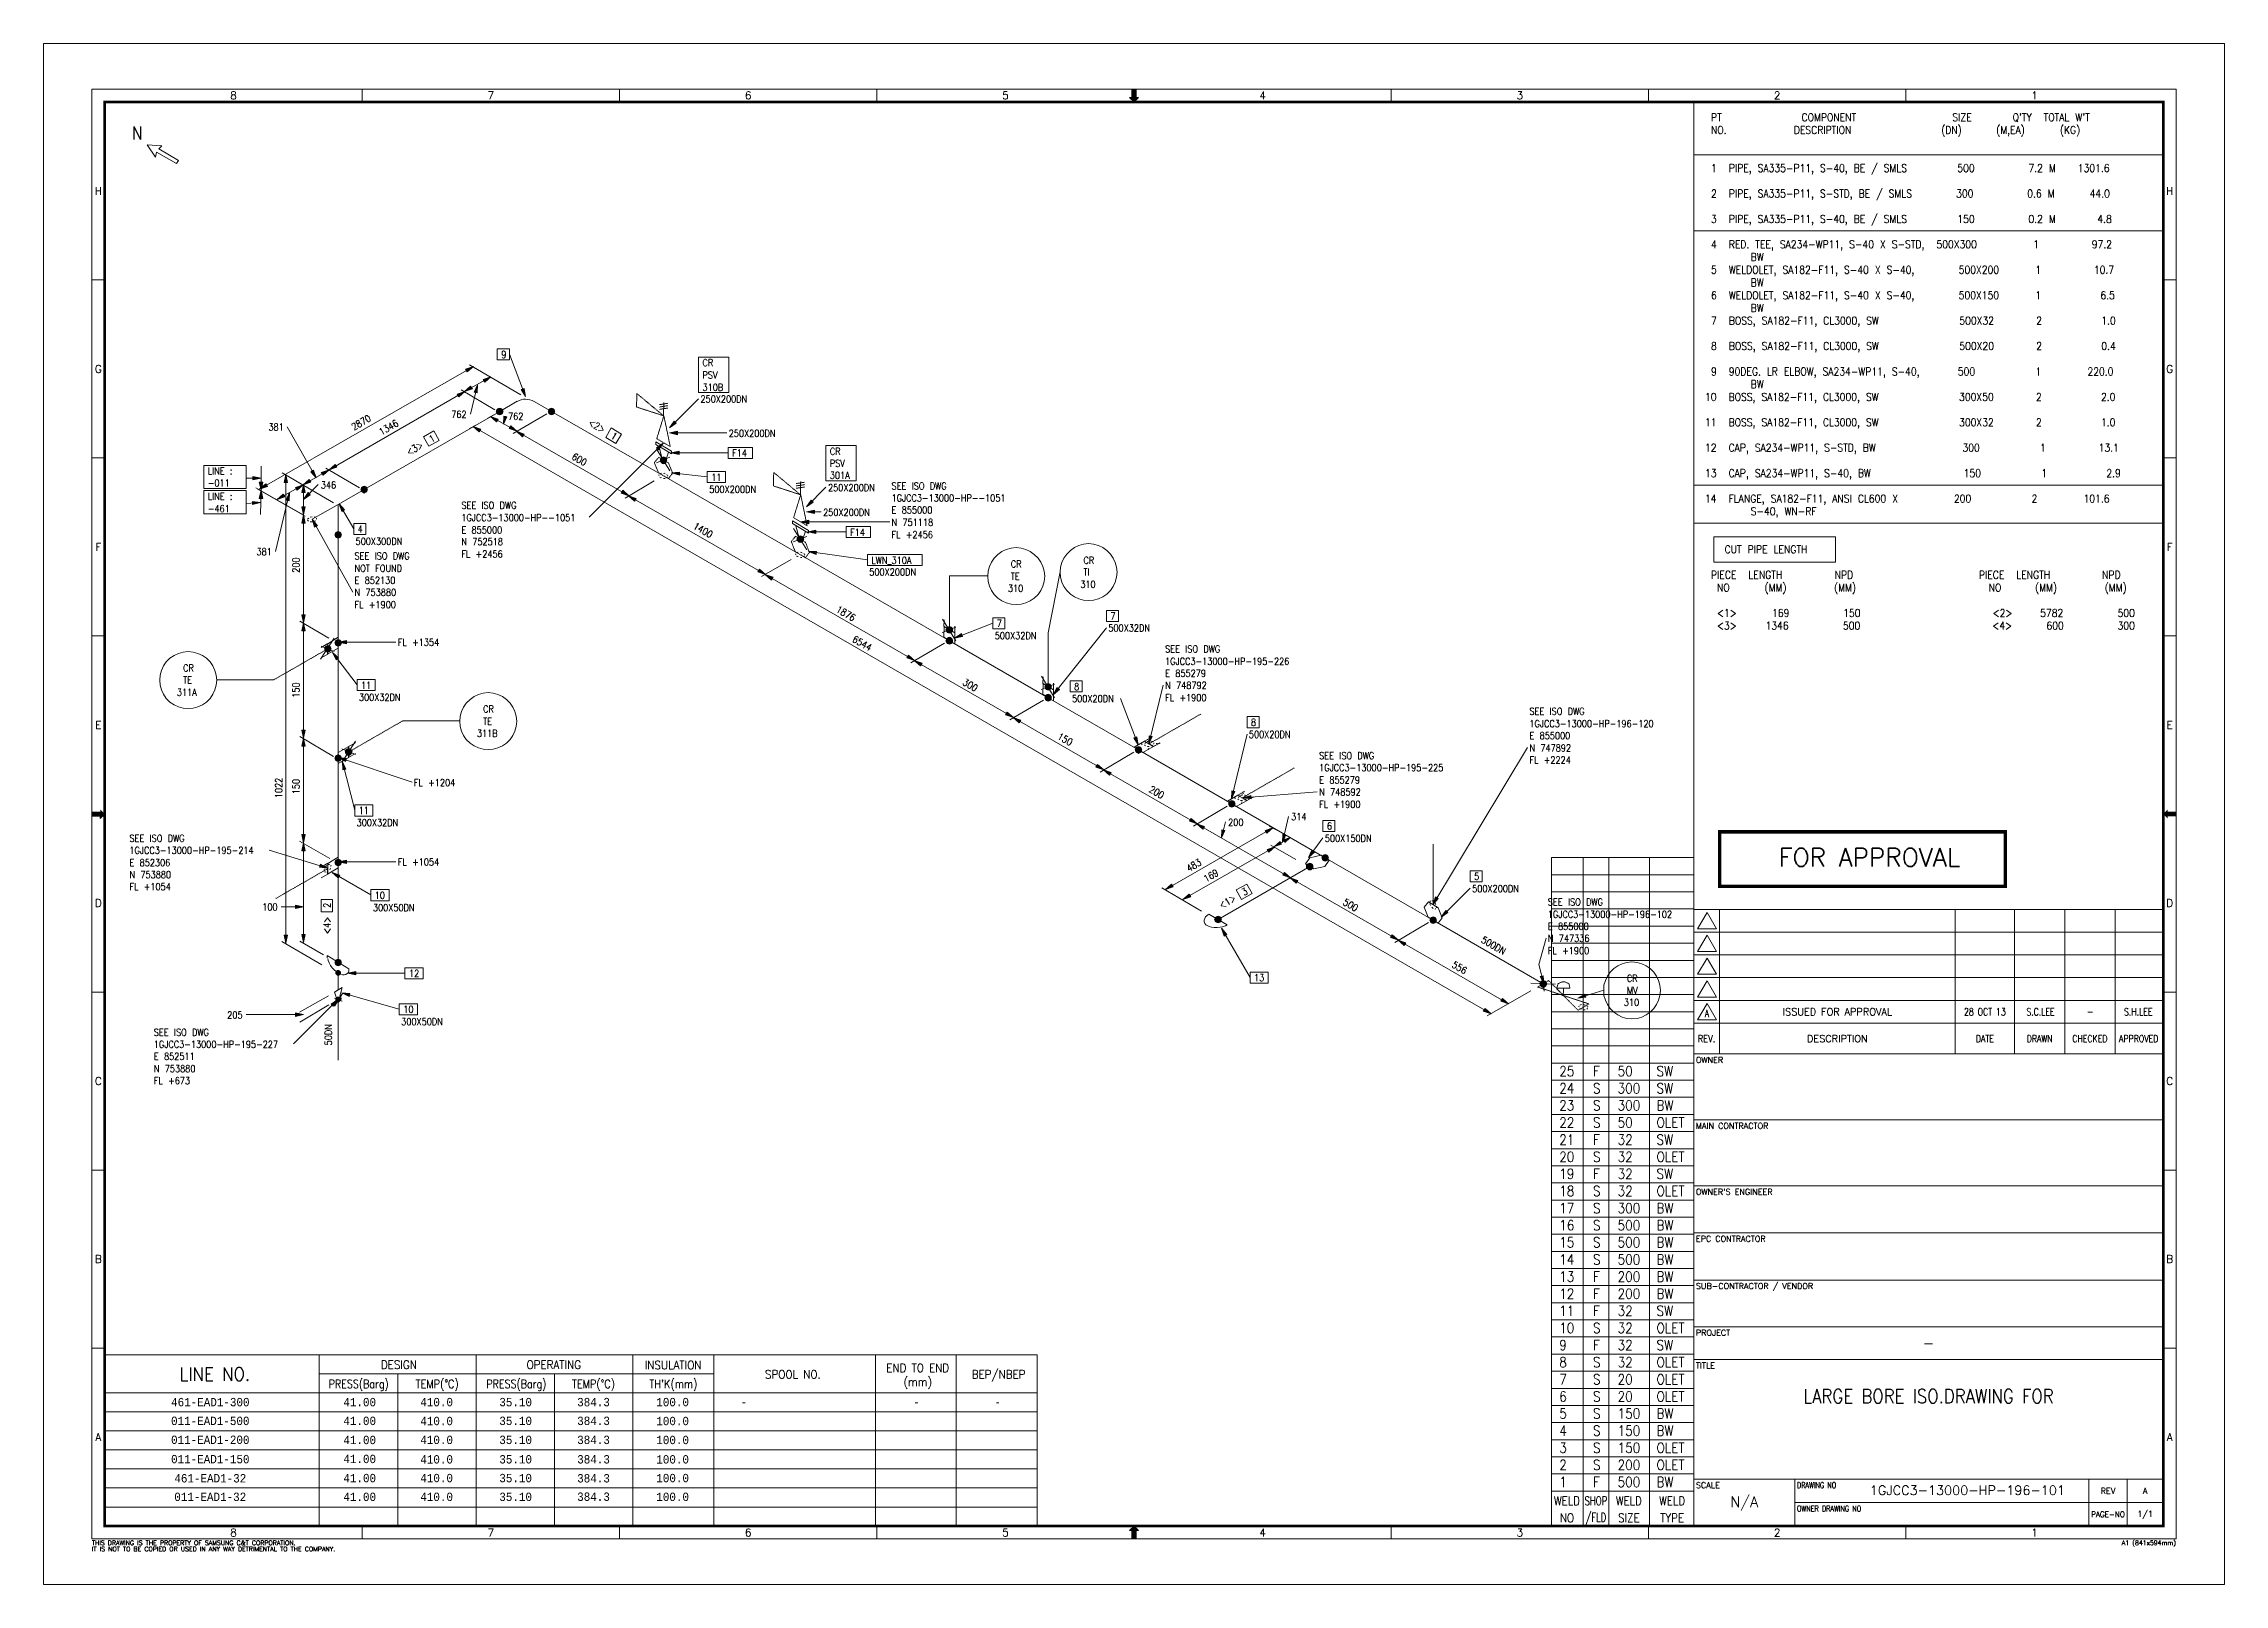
# Model space of a CAD drawing. Extents: x 0 to 841, y 0 to 594.
import ezdxf
from ezdxf.enums import TextEntityAlignment as Align

# ---------------------------------------------------------------- set-up
doc = ezdxf.new("R2010")
doc.units = 0
doc.header["$MEASUREMENT"] = 0
doc.linetypes.add('HIDDEN', pattern=[0.375, 0.25, -0.125])
doc.layers.get('0').update_dxf_attribs({"lineweight": 5})
for name, color, linetype, lineweight in [('1', 7, 'Continuous', 5), ('3', 7, 'Continuous', 5), ('4', 7, 'Continuous', 5), ('EMB', 7, 'Continuous', 5), ('P', 7, 'Continuous', 5), ('SYM', 7, 'Continuous', 5), ('T-TEXT1', 7, 'Continuous', 5), ('TB-TEXT', 7, 'Continuous', 5), ('TEXT', 7, 'Continuous', 5)]:
    doc.layers.add(name, color=color, linetype=linetype, lineweight=lineweight)
doc.styles.add('MONOTXT', font='MONOTXT')
doc.styles.add('ROMANS', font='ROMANS')
doc.styles.add('TXT', font='txt.shx')

msp = doc.modelspace()

# ---------------------------------------------------------------- texts
at = {"color": 7, "linetype": 'Continuous', "lineweight": 0, "style": 'MONOTXT'}
for s, height, width, p in [('461-EAD1-300', 3.237525, 0.899599, (64.2875, 70.2625)), ('41.00', 3.23753, 0.899599, (121.9, 70.2625)), ('410.0', 3.23753, 0.899599, (151.5625, 70.2625)), ('35.10', 3.23753, 0.899599, (182.0375, 70.2625)), ('384.3', 3.23753, 0.899599, (212.075, 70.2625)), ('100.0', 3.23753, 0.899599, (242.575, 70.2625)), ('-', 3.24, 0.901042, (336.675, 70.275)), ('-', 3.24, 0.901042, (367.925, 70.275)), ('011-EAD1-500', 3.237525, 0.899599, (64.275, 63.0375)), ('41.00', 3.23753, 0.899599, (121.9, 63.0375)), ('410.0', 3.23753, 0.899599, (151.5625, 62.975)), ('35.10', 3.23753, 0.899599, (182.0375, 63.0375)), ('384.3', 3.23753, 0.899599, (212.075, 63.0375)), ('100.0', 3.23753, 0.899599, (242.575, 62.975)), ('011-EAD1-200', 3.237525, 0.899599, (64.275, 55.7375)), ('41.00', 3.23753, 0.899599, (121.9, 55.675)), ('410.0', 3.23753, 0.899599, (151.5625, 55.7125)), ('35.10', 3.23753, 0.899599, (182.0375, 55.7125)), ('384.3', 3.23753, 0.899599, (212.075, 55.7125)), ('100.0', 3.23753, 0.899599, (242.575, 55.675)), ('011-EAD1-150', 3.237525, 0.899599, (64.275, 48.2875)), ('461-EAD1-32', 3.237525, 0.899599, (64.2875, 40.9125)), ('41.00', 3.23753, 0.899599, (121.9, 48.3625)), ('41.00', 3.23753, 0.899599, (121.9, 40.975)), ('410.0', 3.23753, 0.899599, (151.5625, 48.2)), ('410.0', 3.23753, 0.899599, (151.5625, 40.9875)), ('35.10', 3.23753, 0.899599, (182.0375, 48.225)), ('35.10', 3.23753, 0.899599, (182.0375, 40.975)), ('384.3', 3.23753, 0.899599, (212.075, 48.225)), ('384.3', 3.23753, 0.899599, (212.075, 40.9125)), ('100.0', 3.23753, 0.899599, (242.575, 48.2)), ('011-EAD1-32', 3.237525, 0.899599, (64.2625, 33.75)), ('41.00', 3.23753, 0.899599, (121.9, 33.75)), ('410.0', 3.23753, 0.899599, (151.5625, 33.75)), ('35.10', 3.23753, 0.899599, (182.0375, 33.75)), ('384.3', 3.23753, 0.899599, (212.075, 33.8))]:
    msp.add_text(s, height=height, dxfattribs=dict(at, width=width)).set_placement(p, align=Align.MIDDLE)
at = {"color": 7, "linetype": 'Continuous', "lineweight": 0, "style": 'MONOTXT', "width": 0.901042}
msp.add_text('-', height=3.24, dxfattribs=at).set_placement((268.775, 70.2625), align=Align.MIDDLE_LEFT)
at = {"color": 3, "linetype": 'Continuous', "lineweight": 0, "style": 'ROMANS'}
msp.add_text('1GJCC3-13000-HP-196-101', height=3.612525, dxfattribs=at).set_placement((704.275, 36.2625), align=Align.MIDDLE_LEFT)
at = {"layer": '1', "color": 2, "linetype": 'Continuous', "lineweight": 0, "style": 'ROMANS', "width": 0.849993}
msp.add_text('LARGE BORE ISO.DRAWING FOR', height=5.48625, dxfattribs=at).set_placement((726.9, 72.55), align=Align.MIDDLE)
at = {"layer": '3', "color": 2, "linetype": 'Continuous', "lineweight": 0, "style": 'TXT', "width": 0.851861}
for s, p in [('9', (176.5, 472.8)), ('CR', (254.1, 469.6)), ('310B', (254.1, 460.2)), ('PSV', (254.1, 464.9)), ('250X200DN', (253.3, 455.6)), ('381', (86.7, 444.8)), ('762', (157.2, 449.7)), ('762', (179.1, 448.9)), ('250X200DN', (264.2, 442.4)), ('F14', (265.5, 434.8)), ('CR', (303.2, 435.5)), ('LINE :', (63.3, 427.9)), ('PSV', (303.2, 430.9)), ('-011', (63.3, 423.2)), ('LINE :', (63.3, 418.1)), ('346', (106.9, 422.5)), ('500X200DN', (256.7, 420.8)), ('11', (257.5, 425.5)), ('250X200DN', (302.5, 421.5)), ('301A', (303.2, 426.2)), ('SEE ISO DWG', (327, 422.1)), ('-461', (63.3, 413.4)), ('SEE ISO DWG', (161.1, 414.6)), ('1GJCC3-13000-HP--1051', (161.1, 409.9)), ('250X200DN', (300.6, 412)), ('E 855000', (327, 412.8)), ('1GJCC3-13000-HP--1051', (327, 417.5)), ('4', (121.1, 405.5)), ('E 855000', (161.1, 405.2)), ('F14', (311, 404.3)), ('N 751118', (327, 408.1)), ('FL +2456', (327, 403.4)), ('381', (82.1, 396.8)), ('SEE ISO DWG', (119.9, 395.1)), ('500X300DN', (120.3, 400.8)), ('N 752518', (161.1, 400.6)), ('FL +2456', (161.1, 395.9)), ('LWN_310A', (319.2, 393.5)), ('CR', (401, 393.5)), ('NOT FOUND', (119.9, 390.4)), ('E 852130', (119.9, 385.7)), ('500X200DN', (318.4, 388.9)), ('TE', (373, 387.3)), ('CR', (373, 392)), ('310', (399.8, 384.2)), ('TI', (401, 388.9)), ('N 753880', (119.9, 381.1)), ('FL +1900', (119.9, 376.4)), ('310', (371.9, 382.6)), ('7', (367.6, 369.1)), ('7', (411.4, 372)), ('FL +1354', (136.6, 361.8)), ('500X32DN', (366.8, 364.4)), ('500X32DN', (410.6, 367.3)), ('SEE ISO DWG', (432.5, 359.2)), ('CR', (53.8, 351.9)), ('1GJCC3-13000-HP-195-226', (432.5, 354.5)), ('311A', (51.4, 342.6)), ('TE', (53.8, 347.3)), ('11', (122.4, 345.3)), ('8', (397.4, 344.8)), ('E 855279', (432.5, 349.9)), ('N 748792', (432.5, 345.2)), ('300X32DN', (121.6, 340.6)), ('CR', (169.5, 336.1)), ('500X20DN', (396.6, 340.1)), ('FL +1900', (432.5, 340.5)), ('SEE ISO DWG', (573, 335.2)), ('311B', (167.1, 326.7)), ('TE', (169.5, 331.4)), ('500X20DN', (464.8, 326.3)), ('8', (465.6, 331)), ('E 855000', (573, 325.8)), ('1GJCC3-13000-HP-196-120', (573, 330.5)), ('SEE ISO DWG', (491.9, 318.1)), ('N 747892', (573, 321.1)), ('E 855279', (491.9, 308.8)), ('1GJCC3-13000-HP-195-225', (491.9, 313.5)), ('FL +2224', (573, 316.5)), ('FL +1204', (142.8, 307.7)), ('N 748592', (491.9, 304.1)), ('300X32DN', (120.7, 292.3)), ('11', (121.5, 297)), ('200', (456.8, 292.5)), ('314', (481.1, 294.6)), ('FL +1900', (491.9, 299.4)), ('SEE ISO DWG', (33.1, 286.3)), ('500X150DN', (494.1, 286.3)), ('6', (494.9, 291)), ('E 852306', (33.1, 276.9)), ('1GJCC3-13000-HP-195-214', (33.1, 281.6)), ('FL +1054', (136.6, 277.1)), ('N 753880', (33.1, 272.3)), ('FL +1054', (33.1, 267.6)), ('500X200DN', (550.9, 266.9)), ('5', (551.7, 271.6)), ('100', (84.3, 259.8)), ('300X50DN', (127, 259.6)), ('10', (127.7, 264.3)), ('SEE ISO DWG', (580.1, 261.7)), ('E 855000', (580.1, 252.4)), ('1GJCC3-13000-HP-196-102', (580.1, 257)), ('N 747336', (580.1, 247.7)), ('FL +1900', (580.1, 243)), ('12', (140.9, 234.2)), ('13', (466.8, 232.5)), ('CR', (610.6, 232.3)), ('MV', (610.6, 227.7)), ('205', (70.8, 218.2)), ('10', (138.7, 220.3)), ('310', (609.4, 223)), ('SEE ISO DWG', (42.5, 211.5)), ('300X50DN', (137.9, 215.6)), ('E 852511', (42.5, 202.2)), ('1GJCC3-13000-HP-195-227', (42.5, 206.9)), ('N 753880', (42.5, 197.5)), ('FL +673', (42.5, 192.8))]:
    msp.add_text(s, height=2.7, dxfattribs=at).set_placement(p)
for s, rotation, p in [('2870', 30, (119.7, 444.8)), ('1346', 30, (130.3, 442.9)), ('<2>', 330, (209.8, 447.1)), ('<3>', 30, (140.9, 435.1)), ('1', 30, (149.6, 440.1)), ('1', 330, (218.5, 442)), ('600', 330, (203.4, 434)), ('1400', 330, (250.2, 407.2)), ('200', 90, (98.7, 390)), ('1876', 330, (305.3, 375.1)), ('6544', 330, (311.6, 363.6)), ('150', 90, (98.7, 341.8)), ('300', 330, (354.1, 347)), ('150', 330, (390.7, 326.1)), ('1022', 90, (92, 303.1)), ('150', 90, (98.7, 304.6)), ('200', 330, (426, 305.7)), ('483', 30, (441.7, 274.6)), ('169', 30, (448.3, 270.6)), ('2', 90, (110.6, 260.8)), ('<1>', 30, (454.3, 260.4)), ('3', 30, (463, 265.4)), ('500', 330, (500.8, 262.2)), ('<4>', 90, (110.6, 250.7)), ('500DN', 330, (554.1, 247.7)), ('556', 330, (542.8, 238.1)), ('50DN', 90, (111.1, 207.8))]:
    msp.add_text(s, height=2.7, rotation=rotation, dxfattribs=at).set_placement(p)
at = {"layer": '4', "color": 2, "linetype": 'Continuous', "lineweight": 0, "style": 'TXT', "width": 0.859991}
msp.add_text('N', height=5, dxfattribs=at).set_placement((34, 557))
at = {"layer": 'EMB', "color": 2, "linetype": 'Continuous', "lineweight": 0, "style": 'TXT', "width": 0.866675}
for s, p in [(" PT            COMPONENT              SIZE      Q'TY  TOTAL W'T", (640.7, 564.1)), (' NO.          DESCRIPTION             (DN)     (M,EA)     (KG)', (640.7, 559.2)), (' 1  PIPE, SA335-P11, S-40, BE / SMLS     500        7.2 M   1301.6', (640.7, 544.5)), (' 2  PIPE, SA335-P11, S-STD, BE / SMLS    300        0.6 M     44.0', (640.7, 534.7)), (' 3  PIPE, SA335-P11, S-40, BE / SMLS     150        0.2 M      4.8', (640.7, 524.9)), (' 4  RED. TEE, SA234-WP11, S-40 X S-STD,  500X300     1        97.2', (640.7, 515.1)), ('       BW', (640.7, 510.2)), (' 5  WELDOLET, SA182-F11, S-40 X S-40,    500X200     1        10.7', (640.7, 505.3)), (' 6  WELDOLET, SA182-F11, S-40 X S-40,    500X150     1         6.5', (640.7, 495.5)), ('       BW', (640.7, 500.4)), (' 7  BOSS, SA182-F11, CL3000, SW          500X32      2         1.0', (640.7, 485.7)), ('       BW', (640.7, 490.6)), (' 8  BOSS, SA182-F11, CL3000, SW          500X20      2         0.4', (640.7, 475.9)), (' 9  90DEG. LR ELBOW, SA234-WP11, S-40,   500         1       220.0', (640.7, 466.1)), ('       BW', (640.7, 461.2)), ('10  BOSS, SA182-F11, CL3000, SW          300X50      2         2.0', (640.7, 456.3)), ('11  BOSS, SA182-F11, CL3000, SW          300X32      2         1.0', (640.7, 446.5)), ('12  CAP, SA234-WP11, S-STD, BW           300         1        13.1', (640.7, 436.7)), ('13  CAP, SA234-WP11, S-40, BW            150         1         2.9', (640.7, 426.9)), ('14  FLANGE, SA182-F11, ANSI CL600 X      200         2       101.6', (640.7, 417.1)), ('       S-40, WN-RF', (640.7, 412.2)), ('   CUT PIPE LENGTH', (640.7, 397.5)), (' PIECE  LENGTH       NPD                   PIECE  LENGTH       NPD', (640.7, 387.7)), ('  NO     (MM)       (MM)                    NO     (MM)       (MM)', (640.7, 382.8)), ('  <1>     169        150                    <2>    5782        500', (640.7, 373)), ('  <3>    1346        500                    <4>     600        300', (640.7, 368.1))]:
    msp.add_text(s, height=3, dxfattribs=at).set_placement(p)
at = {"layer": 'EMB', "color": 7, "linetype": 'Continuous', "lineweight": 0, "style": 'MONOTXT', "width": 0.899599}
for p in [(242.575, 40.975), (242.575, 33.75)]:
    msp.add_text('100.0', height=3.23753, dxfattribs=at).set_placement(p, align=Align.MIDDLE)
at = {"layer": 'SYM', "color": 2, "linetype": 'Continuous', "lineweight": 0, "style": 'TXT', "width": 0.871788}
for s, p in [('25', (584.5, 195.9)), ('F', (597.5, 195.9)), ('50', (607, 195.9)), ('SW', (622, 195.9)), ('24', (584.5, 189.3)), ('23', (584.5, 182.7)), ('S', (597.5, 189.3)), ('S', (597.5, 182.7)), ('300', (607, 189.3)), ('300', (607, 182.7)), ('SW', (622, 189.3)), ('BW', (622, 182.7)), ('22', (584.5, 176.1)), ('S', (597.5, 176.1)), ('50', (607, 176.1)), ('OLET', (622, 176.1)), ('21', (584.5, 169.5)), ('F', (597.5, 169.5)), ('32', (607, 169.5)), ('SW', (622, 169.5)), ('20', (584.5, 162.9)), ('19', (584.5, 156.3)), ('S', (597.5, 162.9)), ('F', (597.5, 156.3)), ('32', (607, 162.9)), ('32', (607, 156.3)), ('OLET', (622, 162.9)), ('SW', (622, 156.3)), ('18', (584.5, 149.7)), ('S', (597.5, 149.7)), ('32', (607, 149.7)), ('OLET', (622, 149.7)), ('17', (584.5, 143.1)), ('S', (597.5, 143.1)), ('300', (607, 143.1)), ('BW', (622, 143.1)), ('16', (584.5, 136.5)), ('S', (597.5, 136.5)), ('500', (607, 136.5)), ('BW', (622, 136.5)), ('15', (584.5, 129.9)), ('14', (584.5, 123.3)), ('S', (597.5, 129.9)), ('S', (597.5, 123.3)), ('500', (607, 129.9)), ('500', (607, 123.3)), ('BW', (622, 129.9)), ('BW', (622, 123.3)), ('13', (584.5, 116.7)), ('F', (597.5, 116.7)), ('200', (607, 116.7)), ('BW', (622, 116.7)), ('12', (584.5, 110.1)), ('F', (597.5, 110.1)), ('200', (607, 110.1)), ('BW', (622, 110.1)), ('11', (584.5, 103.5)), ('F', (597.5, 103.5)), ('32', (607, 103.5)), ('SW', (622, 103.5)), ('9', (584.5, 90.3)), ('10', (584.5, 96.9)), ('S', (597.5, 96.9)), ('F', (597.5, 90.3)), ('32', (607, 96.9)), ('32', (607, 90.3)), ('OLET', (622, 96.9)), ('SW', (622, 90.3)), ('8', (584.5, 83.7)), ('S', (597.5, 83.7)), ('32', (607, 83.7)), ('OLET', (622, 83.7)), ('7', (584.5, 77.1)), ('S', (597.5, 77.1)), ('20', (607, 77.1)), ('OLET', (622, 77.1)), ('5', (584.5, 63.9)), ('6', (584.5, 70.5)), ('S', (597.5, 70.5)), ('S', (597.5, 63.9)), ('20', (607, 70.5)), ('150', (607, 63.9)), ('OLET', (622, 70.5)), ('BW', (622, 63.9)), ('4', (584.5, 57.3)), ('S', (597.5, 57.3)), ('150', (607, 57.3)), ('BW', (622, 57.3)), ('3', (584.5, 50.7)), ('S', (597.5, 50.7)), ('150', (607, 50.7)), ('OLET', (622, 50.7)), ('2', (584.5, 44.1)), ('S', (597.5, 44.1)), ('200', (607, 44.1)), ('OLET', (622, 44.1)), ('1', (584.5, 37.5)), ('F', (597.5, 37.5)), ('500', (607, 37.5)), ('BW', (622, 37.5))]:
    msp.add_text(s, height=3.9, dxfattribs=at).set_placement(p)
at = {"layer": 'T-TEXT1', "color": 7, "linetype": 'Continuous', "lineweight": 0, "style": 'ROMANS'}
for s, height, p in [('8', 2.9732, (73.1875, 574.0125)), ('7', 2.9732, (172.425, 574.0125)), ('6', 2.9732, (271.65, 574.0125)), ('5', 2.9732, (370.8875, 574.0125)), ('4', 2.9732, (470.1125, 574.0125)), ('3', 2.9732, (569.35, 574.0125)), ('2', 2.9732, (668.575, 574.0125)), ('1', 2.9732, (767.8125, 574.0125)), ('H', 2.9732, (21.1, 537.2125)), ('H', 2.9732, (819.9, 537.2125)), ('G', 2.9732, (21.1, 468.575)), ('G', 2.9732, (819.9, 468.575)), ('F', 2.9732, (21.1, 399.95)), ('F', 2.9732, (819.9, 399.95)), ('E', 2.9732, (21.1, 331.3125)), ('E', 2.9732, (819.9, 331.3125)), ('D', 2.9732, (21.1, 262.6875)), ('D', 2.9732, (819.9, 262.6875)), ('ISSUED FOR APPROVAL', 2.743125, (691.75, 220.7375)), ('DESCRIPTION', 2.743125, (691.75, 210.425)), ('C', 2.9732, (21.1, 194.05)), ('C', 2.9732, (819.9, 194.05)), ('B', 2.9732, (21.1, 125.425)), ('B', 2.9732, (819.9, 125.425)), ('-', 4.0232, (726.9125, 93)), ('A', 2.9732, (21.1, 56.7875)), ('A', 2.9732, (819.9, 56.7875)), ('N/A', 4.02323, (655.85, 31.525)), ('REV', 2.26305, (796.1125, 36.05)), ('A', 2.263, (810.45, 36.05)), ('1/1', 2.26305, (810.45, 27)), ('8', 2.9732, (73.1875, 19.9875)), ('7', 2.9732, (172.425, 19.9875)), ('6', 2.9732, (271.65, 19.9875)), ('5', 2.9732, (370.8875, 19.9875)), ('4', 2.9732, (470.1125, 19.9875)), ('3', 2.9732, (569.35, 19.9875)), ('2', 2.9732, (668.575, 19.9875)), ('1', 2.9732, (767.8125, 19.9875))]:
    msp.add_text(s, height=height, dxfattribs=at).set_placement(p, align=Align.MIDDLE)
at = {"layer": 'T-TEXT1', "color": 4, "linetype": 'Continuous', "lineweight": 0, "style": 'ROMANS'}
msp.add_text('FOR APPROVAL', height=7.012425, dxfattribs=at).set_placement((704.0875, 280.325), align=Align.MIDDLE)
at = {"layer": 'T-TEXT1', "color": 7, "linetype": 'Continuous', "lineweight": 0, "style": 'ROMANS'}
for s, height, width, p in [('A', 2.7431, 0.800027, (641.4625, 220.1)), ('S.C.LEE', 2.74313, 0.800027, (770.0875, 220.7375)), ('-', 2.7431, 0.800027, (789.25, 220.7375)), ('S.H.LEE', 2.74313, 0.800027, (807.775, 220.7375)), ('REV.', 2.74313, 0.850007, (641.325, 210.425)), ('DATE', 2.74313, 0.800027, (748.65, 210.425)), ('DRAWN', 2.74313, 0.800027, (769.7625, 210.425)), ('CHECKED', 2.74313, 0.800027, (789.1375, 210.425)), ('APPROVED', 2.74313, 0.800027, (807.9625, 210.425)), ('PAGE-NO', 2.26305, 0.900013, (796.1125, 27))]:
    msp.add_text(s, height=height, dxfattribs=dict(at, width=width)).set_placement(p, align=Align.MIDDLE)
for s, p in [('OWNER', (637.2125, 201.05)), ('MAIN CONTRACTOR', (637.2125, 175.625)), ("OWNER'S ENGINEER", (637.2125, 150.2)), ('EPC CONTRACTOR', (637.2125, 132.1)), ('SUB-CONTRACTOR / VENDOR', (637.2125, 113.8875)), ('PROJECT', (637.2125, 95.8875)), ('TITLE', (637.2125, 83.2125)), ('SCALE', (637.2125, 37.125))]:
    msp.add_text(s, height=2.26305, dxfattribs=at).set_placement(p)
at = {"layer": 'T-TEXT1', "color": 2, "linetype": 'Continuous', "lineweight": 0, "style": 'ROMANS'}
for s, height, width, p in [('DESIGN', 3.24, 0.9, (137, 83.0625)), ('OPERATING', 3.24, 0.9, (196.7375, 83.0625)), ('INSULATION', 3.24, 0.9, (242.75, 82.925)), ('END TO END', 3.24, 0.9, (337.0875, 81.8)), ('LINE NO.', 5.184, 0.9, (66.025, 78.4875)), ('PRESS(Barg)', 3.24, 0.83, (121.5125, 75.675)), ('TEMP(%%dC)', 3.24, 0.85, (151.7875, 75.675)), ('PRESS(Barg)', 3.24, 0.83, (182.3125, 75.675)), ('TEMP(%%dC)', 3.24, 0.85, (212.0625, 75.675)), ("TH'K(mm)", 3.24, 0.85, (242.875, 75.675)), ('SPOOL NO.', 3.24, 0.9, (288.95, 79.3375)), ('(mm)', 3.24, 0.9, (337.0875, 76.4125)), ('BEP/NBEP', 3.24, 0.9, (368.2875, 79.3375))]:
    msp.add_text(s, height=height, dxfattribs=dict(at, width=width)).set_placement(p, align=Align.CENTER)
for s, width, p in [('WELD', 0.857143, (587.475, 32.2125)), ('SHOP', 0.714308, (598.625, 32.2125)), ('WELD', 0.857143, (611.35, 32.2125)), ('WELD', 0.857143, (628.0375, 32.2125)), ('NO', 0.857143, (587.475, 25.6125)), ('/FLD', 0.714308, (598.6375, 25.6125)), ('SIZE', 0.857143, (611.3625, 25.6125)), ('TYPE', 0.857143, (628.0375, 25.6125))]:
    msp.add_text(s, height=3.36, dxfattribs=dict(at, width=width)).set_placement(p, align=Align.MIDDLE)
at = {"layer": 'T-TEXT1', "color": 7, "linetype": 'Continuous', "lineweight": 0, "style": 'ROMANS', "width": 0.799993}
for s, p in [('DRAWING NO', (676.175, 37.125)), ('OWNER DRAWING NO', (676.175, 28.075))]:
    msp.add_text(s, height=2.26305, dxfattribs=at).set_placement(p)
at = {"layer": 'T-TEXT1', "color": 7, "linetype": 'Continuous', "lineweight": 0, "style": 'ROMANS'}
for s, p in [('THIS DRAWING IS THE PROPERTY OF SAMSUNG C&T CORPORATION.', (18.6125, 16.0125)), ('IT IS NOT TO BE COPIED OR USED IN ANY WAY DETRIMENTAL TO THE COMPANY.', (18.6125, 13.65))]:
    msp.add_text(s, height=1.749975, dxfattribs=at).set_placement(p, align=Align.MIDDLE_LEFT)
msp.add_text('A1 (841x594mm)', height=1.749975, dxfattribs=at).set_placement((822.3375, 16.0125), align=Align.MIDDLE_RIGHT)
at = {"layer": 'TEXT', "color": 7, "linetype": 'Continuous', "lineweight": 0, "style": 'ROMANS', "width": 0.800027}
msp.add_text('28 OCT 13', height=2.74313, dxfattribs=at).set_placement((748.6375, 220.7375), align=Align.MIDDLE)

# ---------------------------------------------------------------- linework, layer by layer
at = {"layer": '1', "color": 1, "linetype": 'Continuous', "lineweight": 0}
for p, q in [((182.6375, 456.1125), (175.875, 452.2125)), ((195.8875, 452.2125), (189.1375, 455.9875)), ((175.875, 452.2125), (123.6125, 422.05)), ((239.05, 427.3875), (195.8875, 452.2125)), ((123.6125, 422.05), (113.6, 416.3375)), ((291.8375, 396.9625), (239.05, 427.3875)), ((113.6, 416.3375), (103.5875, 410.6125)), ((113.6, 416.3375), (113.6, 404.6375)), ((113.6, 404.6375), (113.6, 363.0375)), ((349.2875, 363.8125), (291.8375, 396.9625)), ((113.6, 363.0375), (113.6, 318.575)), ((387.3875, 341.8375), (349.2875, 363.8125)), ((422.225, 321.6875), (387.3875, 341.8375)), ((458.2375, 300.8875), (422.225, 321.6875)), ((113.6, 318.575), (113.6, 278.275)), ((494.2375, 280.0875), (458.2375, 300.8875)), ((113.6, 278.275), (113.6, 239.7875)), ((535.8375, 256.0375), (494.2375, 280.0875)), ((488.2625, 276.7125), (452.9, 256.3)), ((578.35, 231.475), (535.8375, 256.0375)), ((113.6, 235.7625), (113.6, 229.2625))]:
    msp.add_line(p, q, dxfattribs=at)
at = {"layer": '1', "color": 2, "linetype": 'HIDDEN', "lineweight": 0}
for p, q in [((583.55, 229.9125), (584.075, 231.6)), ((586.15, 229.9125), (583.55, 229.9125)), ((584.075, 231.6), (585.6375, 232.25)), ((585.6375, 232.25), (586.675, 232.25)), ((586.025, 226.925), (586.15, 229.9125)), ((588.625, 229.9125), (586.15, 229.9125)), ((586.675, 232.25), (588.2375, 231.6)), ((588.2375, 231.6), (588.625, 229.9125))]:
    msp.add_line(p, q, dxfattribs=at)
at = {"layer": '1', "color": 1, "linetype": 'Continuous', "lineweight": 0}
msp.add_arc((185.7772, 450.3851), 6.5353, 59.0362194, 119.2490222, dxfattribs=at)
at = {"layer": '3', "color": 2, "linetype": 'Continuous', "lineweight": 0}
for p, q in [((185.8875, 457.9375), (179.6375, 474.3125)), ((83.3125, 422.1875), (165.7375, 469.5)), ((162.35, 459.8875), (172.4875, 465.6)), ((164.3, 470.15), (184.0625, 458.5875)), ((110.0875, 429.725), (162.4875, 459.8875)), ((161.05, 460.5375), (174.05, 452.8625)), ((167.2875, 462.4875), (164.5625, 451.175)), ((241.3875, 445.8375), (252.575, 457.025)), ((105.15, 426.6), (93.975, 446.2375)), ((164.3, 445.5875), (166.9, 447.0125)), ((165.6, 446.3625), (558.2, 219.9)), ((171.0625, 449.4875), (173.6625, 450.9125)), ((172.3625, 450.2625), (182.5, 444.5375)), ((177.3, 447.275), (178.0875, 450.3875)), ((181.075, 443.6375), (194.075, 451.3)), ((182.375, 444.5375), (225.6625, 419.7125)), ((238.925, 439.9875), (210.325, 411.3875)), ((241.3875, 443.8875), (263.4875, 443.8875)), ((83.8375, 421.7875), (83.8375, 431.15)), ((100.0875, 423.875), (110.0875, 429.725)), ((108.7875, 430.375), (121.7875, 422.7)), ((241.9125, 436.225), (264.0125, 436.225)), ((83.8375, 426.475), (78.1125, 426.475)), ((81.8875, 422.7), (100.3375, 412.175)), ((82.4, 422.3125), (100.8625, 411.7875)), ((83.7, 412.4375), (83.8375, 421.7875)), ((94.8875, 420.8875), (89.425, 398.2625)), ((90.075, 418.2875), (100.0875, 423.875)), ((92.025, 428.55), (111.7875, 416.9875)), ((93.45, 247.2), (93.45, 427.9)), ((100.2125, 412.3), (100.2125, 424)), ((100.2125, 418.2875), (105.9375, 424)), ((224.2375, 418.8), (235.4125, 425.4375)), ((242.175, 428.55), (255.95, 426.9875)), ((294.175, 415.425), (301.7125, 422.9625)), ((83.7, 417.1125), (78.1125, 416.725)), ((100.2125, 370.7), (100.2125, 412.3)), ((113.9875, 416.5875), (119.5875, 406.975)), ((225.5375, 419.7125), (278.4375, 389.2875)), ((294.175, 413.475), (299.8875, 413.475)), ((103.5875, 410.6125), (119.1875, 382.5375)), ((291.9625, 409.575), (326.2875, 409.575)), ((294.6875, 405.8), (309.5125, 405.8)), ((294.95, 398.1375), (317.7, 395.0125)), ((276.8875, 388.5125), (288.325, 395.1375)), ((278.3125, 389.2875), (335.9, 356.1375)), ((349.2875, 388.775), (364.1125, 388.775)), ((387.3875, 366.8), (392.0625, 390.3375)), ((98.7875, 371.35), (109.9625, 364.725)), ((100.2125, 326.2375), (100.2125, 370.7)), ((351.2375, 364.85), (366.0625, 370.575)), ((113.7375, 363.2875), (135.8375, 363.2875)), ((334.475, 355.2375), (347.475, 362.9)), ((389.3375, 342.8875), (409.875, 368.75)), ((111.3875, 359.2625), (120.8875, 346.7875)), ((335.775, 356.1375), (373.9875, 334.175)), ((88.775, 348.7375), (66.675, 348.7375)), ((426.25, 324.0375), (431.7125, 346.65)), ((372.5625, 333.2625), (385.5625, 340.9375)), ((422.0875, 323.6375), (415.3375, 341.5875)), ((138.4375, 332.875), (160.5375, 332.875)), ((373.8625, 334.175), (408.8375, 314.025)), ((98.7875, 326.8875), (111.7875, 319.225)), ((100.2125, 285.9375), (100.2125, 326.2375)), ((407.4, 313.1125), (420.4, 320.7875)), ((458.1, 302.8375), (464.0875, 327.8)), ((535.7125, 262.025), (572.2375, 322.6)), ((113.7375, 318.8375), (142.075, 309.2125)), ((115.2875, 317.1375), (119.975, 298.425)), ((408.7, 314.025), (444.8375, 293.225)), ((462.525, 303.2375), (491.125, 305.575)), ((443.4125, 292.3125), (456.4125, 299.9875)), ((477.7375, 286.075), (480.075, 296.0875)), ((98.65, 286.4625), (110.35, 279.8375)), ((432.625, 267.875), (474.0875, 291.6625)), ((444.7125, 293.225), (480.85, 272.425)), ((454.2, 287.7625), (455.7625, 294)), ((472.6625, 292.3125), (475.2625, 290.8875)), ((474.7375, 284.5125), (480.725, 287.8875)), ((479.425, 288.5375), (482.025, 287.1125)), ((487.7375, 280.225), (493.3375, 287.7625)), ((109.575, 276.0625), (86.95, 283.0875)), ((100.2125, 247.4625), (100.2125, 285.9375)), ((113.7375, 278.5375), (135.8375, 278.5375)), ((439.3875, 263.975), (474.875, 284.3875)), ((473.3125, 285.0375), (482.9375, 279.4375)), ((111.2625, 274.5), (126.2125, 265.7875)), ((479.425, 271.6375), (482.025, 273.075)), ((480.725, 272.425), (522.45, 248.375)), ((100.2125, 261.2375), (91.6375, 261.2375)), ((431.1875, 268.525), (446.5375, 259.55)), ((538.9625, 257.2125), (550.1375, 268.3875)), ((454.2, 252.925), (465.25, 233.9375)), ((521.025, 247.4625), (534.025, 255.1375)), ((91.8875, 247.85), (107.2375, 238.8875)), ((98.7875, 247.9875), (107.8875, 242.65)), ((522.325, 248.375), (564.9625, 223.8)), ((576.6625, 239.0125), (579.3875, 249.15)), ((117.2375, 235.6375), (139.3375, 235.6375)), ((578.4875, 231.475), (576.6625, 239.0125)), ((115.0375, 228.0875), (137.1375, 221.725)), ((556.6375, 219.125), (573.5375, 228.875)), ((591.6125, 226.0125), (601.625, 229.1375)), ((100.2125, 219.6375), (78.1125, 219.6375)), ((113.475, 225.4875), (96.3125, 208.3375)), ((98.65, 220.55), (109.8375, 226.925)), ((98.7875, 216.7875), (109.9625, 223.4125))]:
    msp.add_line(p, q, dxfattribs=at)
at = {"layer": '3', "color": 2, "linetype": 'HIDDEN', "lineweight": 0}
for p, q in [((228.7875, 459.1), (228.65, 453.9)), ((239.05, 450.525), (228.7875, 459.1)), ((228.65, 453.9), (239.05, 450.525)), ((236.45, 441.6875), (239.1875, 450.525)), ((239.1875, 450.525), (241.65, 438.6875)), ((239.05, 440.125), (236.45, 441.6875)), ((241.65, 438.6875), (239.05, 440.125)), ((281.5625, 428.6875), (281.4375, 423.4875)), ((281.4375, 423.4875), (291.8375, 420.1)), ((291.8375, 420.1), (281.5625, 428.6875)), ((289.2375, 411.2625), (291.9625, 420.1)), ((291.9625, 420.1), (294.4375, 408.1375)), ((291.8375, 409.7), (289.2375, 411.2625)), ((294.4375, 408.1375), (291.8375, 409.7)), ((422.225, 323.9), (422.7375, 323.9)), ((423.2625, 323.9), (423.7875, 323.9)), ((427.1625, 326.5), (424.5625, 325.075)), ((424.5625, 325.075), (427.9375, 322.9875)), ((424.95, 323.25), (424.5625, 323.6375)), ((424.6875, 324.1625), (425.0875, 324.55)), ((425.6, 324.9375), (426.5125, 325.2)), ((426.3875, 322.9875), (425.6, 322.9875)), ((425.9875, 322.2125), (426.125, 322.475)), ((425.9875, 321.6875), (425.9875, 321.95)), ((426.6375, 325.85), (426.5125, 325.5875)), ((426.6375, 326.5), (426.6375, 326.2375)), ((427.1625, 325.075), (427.6875, 324.9375)), ((427.6875, 323.5125), (427.1625, 323.25)), ((427.9375, 322.9875), (430.5375, 324.425)), ((428.2, 324.425), (428.075, 324.0375)), ((429.5, 324.1625), (428.9875, 324.1625)), ((430.5375, 324.2875), (429.8875, 324.1625)), ((458.2375, 303.1), (458.75, 303.1)), ((459.275, 303.1), (459.7875, 303.1)), ((463.175, 305.7), (460.575, 304.275)), ((460.575, 304.275), (463.95, 302.1875)), ((460.9625, 302.45), (460.575, 302.8375)), ((460.7, 303.3625), (461.0875, 303.75)), ((461.6125, 304.1375), (462.525, 304.4)), ((462.65, 305.05), (462.525, 304.7875)), ((462.65, 305.7), (462.65, 305.4375)), ((463.175, 304.275), (463.6875, 304.1375)), ((463.95, 302.1875), (466.55, 303.625)), ((464.2125, 303.625), (464.0875, 303.2375)), ((465.5125, 303.3625), (464.9875, 303.3625)), ((466.55, 303.4875), (465.9, 303.3625)), ((462.3875, 302.1875), (461.6125, 302.1875)), ((462, 301.4125), (462.1375, 301.675)), ((462, 300.8875), (462, 301.15)), ((463.6875, 302.7125), (463.175, 302.45)), ((110.35, 277.625), (109.8375, 277.4875)), ((108.275, 275.8), (108.1375, 275.2875)), ((108.275, 274.7625), (108.6625, 274.6375)), ((109.1875, 277.1), (108.6625, 276.5875)), ((109.1875, 274.6375), (109.8375, 274.8875)), ((110.35, 275.5375), (110.7375, 276.1875)), ((110.875, 276.8375), (110.7375, 277.2375)), ((534.5375, 263.0625), (534.8, 263.5875)), ((534.8, 261.7625), (534.5375, 262.4125)), ((535.325, 263.5875), (535.8375, 263.45)), ((535.8375, 260.5875), (535.325, 261.1125)), ((536.4875, 262.9375), (536.8875, 262.15)), ((537.1375, 261.5), (537.1375, 260.85)), ((536.8875, 260.4625), (536.4875, 260.3375))]:
    msp.add_line(p, q, dxfattribs=at)
at = {"layer": '3', "color": 1, "linetype": 'HIDDEN', "lineweight": 0}
for p, q in [((426.25, 324.0375), (446.4, 335.6)), ((462.2625, 303.2375), (482.4125, 314.8)), ((535.8375, 262.025), (535.8375, 285.425)), ((109.575, 275.9375), (89.425, 264.3625)), ((113.6, 225.4875), (113.6, 202.0875))]:
    msp.add_line(p, q, dxfattribs=at)
at = {"layer": '3', "color": 2, "linetype": 'Continuous', "lineweight": 0}
for points in [[(174.9625, 472.1), (179.6375, 472.1), (179.6375, 476.3875), (174.9625, 476.3875), (174.9625, 472.1)], [(252.575, 459.4875), (264.275, 459.4875), (264.275, 473.1375), (252.575, 473.1375), (252.575, 459.4875)], [(162.7375, 468.4625), (165.7375, 469.5), (163.3875, 467.425), (162.7375, 468.4625)], [(162.875, 468.3375), (165.7375, 469.5), (163.2625, 467.55)], [(162.875, 468.2), (165.7375, 469.5), (163.2625, 467.6875)], [(163, 468.075), (165.7375, 469.5), (163.1375, 467.8125)], [(169.5, 464.5625), (172.4875, 465.6), (170.15, 463.525), (169.5, 464.5625)], [(169.6375, 464.4375), (172.4875, 465.6), (170.025, 463.65)], [(169.6375, 464.3), (172.4875, 465.6), (170.025, 463.7875)], [(169.7625, 464.175), (172.4875, 465.6), (169.8875, 463.9125)], [(159.4875, 458.8375), (162.4875, 459.8875), (160.1375, 457.8), (159.4875, 458.8375)], [(159.625, 458.7125), (162.4875, 459.8875), (160.0125, 457.9375)], [(159.625, 458.5875), (162.4875, 459.8875), (160.0125, 458.0625)], [(159.75, 458.45), (162.4875, 459.8875), (159.8875, 458.1875)], [(165.3375, 460.925), (162.35, 459.8875), (164.6875, 461.9625), (165.3375, 460.925)], [(165.2125, 461.05), (162.35, 459.8875), (164.825, 461.8375)], [(165.2125, 461.1875), (162.35, 459.8875), (164.825, 461.7)], [(165.0875, 461.3125), (162.35, 459.8875), (164.95, 461.575)], [(165.9875, 459.625), (167.2875, 462.4875), (167.1625, 459.3625), (165.9875, 459.625)], [(166.125, 459.625), (167.2875, 462.4875), (167.0375, 459.3625)], [(166.25, 459.625), (167.2875, 462.4875), (166.9, 459.4875)], [(166.3875, 459.4875), (167.2875, 462.4875), (166.775, 459.4875)], [(185.3625, 461.05), (185.8875, 457.9375), (184.1875, 460.6625), (185.3625, 461.05)], [(185.2375, 461.05), (185.8875, 457.9375), (184.325, 460.6625)], [(185.1, 460.925), (185.8875, 457.9375), (184.45, 460.7875)], [(184.975, 460.925), (185.8875, 457.9375), (184.5875, 460.7875)], [(167.9375, 444.2875), (165.6, 446.3625), (168.5875, 445.325), (167.9375, 444.2875)], [(168.075, 444.4125), (165.6, 446.3625), (168.4625, 445.1875)], [(168.075, 444.5375), (165.6, 446.3625), (168.4625, 445.0625)], [(168.2, 444.675), (165.6, 446.3625), (168.3375, 444.9375)], [(174.7, 448.1875), (172.3625, 450.2625), (175.35, 449.225), (174.7, 448.1875)], [(174.8375, 448.3125), (172.3625, 450.2625), (175.225, 449.0875)], [(174.8375, 448.4375), (172.3625, 450.2625), (175.225, 448.9625)], [(174.9625, 448.575), (172.3625, 450.2625), (175.0875, 448.8375)], [(178.6, 450.1375), (177.3, 447.275), (177.4375, 450.3875), (178.6, 450.1375)], [(178.475, 450.1375), (177.3, 447.275), (177.5625, 450.3875)], [(178.3375, 450.2625), (177.3, 447.275), (177.6875, 450.3875)], [(178.2125, 450.2625), (177.3, 447.275), (177.825, 450.2625)], [(180.1625, 446.625), (182.5, 444.5375), (179.5125, 445.5875), (180.1625, 446.625)], [(180.0375, 446.4875), (182.5, 444.5375), (179.6375, 445.7125)], [(180.0375, 446.3625), (182.5, 444.5375), (179.6375, 445.8375)], [(179.9, 446.2375), (182.5, 444.5375), (179.775, 445.975)], [(216.825, 442.2), (220.725, 439.8625), (222.8, 443.5), (218.9, 445.8375), (216.825, 442.2)], [(243.9875, 447.6625), (241.3875, 445.8375), (243.2125, 448.4375), (243.9875, 447.6625)], [(243.8625, 447.7875), (241.3875, 445.8375), (243.3375, 448.3125)], [(243.8625, 447.925), (241.3875, 445.8375), (243.475, 448.3125)], [(243.7375, 447.925), (241.3875, 445.8375), (243.475, 448.1875)], [(148.575, 438.825), (152.6, 441.0375), (150.525, 444.675), (146.4875, 442.4625), (148.575, 438.825)], [(184.7125, 442.4625), (182.375, 444.5375), (185.3625, 443.5), (184.7125, 442.4625)], [(184.8375, 442.5875), (182.375, 444.5375), (185.2375, 443.375)], [(184.8375, 442.725), (182.375, 444.5375), (185.2375, 443.2375)], [(184.975, 442.85), (182.375, 444.5375), (185.1, 443.1125)], [(236.325, 438.175), (238.925, 439.9875), (237.1, 437.3875), (236.325, 438.175)], [(236.45, 438.0375), (238.925, 439.9875), (236.975, 437.525)], [(236.5875, 438.0375), (238.925, 439.9875), (236.975, 437.65)], [(236.5875, 437.9125), (238.925, 439.9875), (236.8375, 437.65)], [(244.5125, 443.2375), (241.3875, 443.8875), (244.5125, 444.5375), (244.5125, 443.2375)], [(244.5125, 443.375), (241.3875, 443.8875), (244.5125, 444.4125)], [(244.5125, 443.6375), (241.3875, 443.8875), (244.5125, 444.2875)], [(244.5125, 443.7625), (241.3875, 443.8875), (244.5125, 444.025)], [(264.0125, 434.0125), (273.375, 434.0125), (273.375, 438.3), (264.0125, 438.3), (264.0125, 434.0125)], [(301.7125, 425.4375), (313.4125, 425.4375), (313.4125, 439.0875), (301.7125, 439.0875), (301.7125, 425.4375)], [(61.7375, 422.4375), (78.1125, 422.4375), (78.1125, 431.4125), (61.7375, 431.4125), (61.7375, 422.4375)], [(104.1125, 429.5875), (105.15, 426.6), (103.075, 428.9375), (104.1125, 429.5875)], [(103.9875, 429.4625), (105.15, 426.6), (103.2, 429.075)], [(103.85, 429.4625), (105.15, 426.6), (103.3375, 429.075)], [(103.725, 429.3375), (105.15, 426.6), (103.4625, 429.2)], [(107.1, 428.6875), (110.0875, 429.725), (107.75, 427.6375), (107.1, 428.6875)], [(107.2375, 428.55), (110.0875, 429.725), (107.625, 427.775)], [(107.2375, 428.425), (110.0875, 429.725), (107.625, 427.9)], [(107.3625, 428.2875), (110.0875, 429.725), (107.4875, 428.0375)], [(113.0875, 430.7625), (110.0875, 429.725), (112.4375, 431.8), (113.0875, 430.7625)], [(112.95, 430.8875), (110.0875, 429.725), (112.5625, 431.675)], [(112.95, 431.025), (110.0875, 429.725), (112.5625, 431.5375)], [(112.825, 431.15), (110.0875, 429.725), (112.6875, 431.4125)], [(245.0375, 435.575), (241.9125, 436.225), (245.0375, 436.875), (245.0375, 435.575)], [(245.0375, 435.7), (241.9125, 436.225), (245.0375, 436.7375)], [(245.0375, 435.9625), (241.9125, 436.225), (245.0375, 436.6125)], [(245.0375, 436.0875), (241.9125, 436.225), (245.0375, 436.35)], [(255.95, 424.7875), (262.975, 424.7875), (262.975, 429.075), (255.95, 429.075), (255.95, 424.7875)], [(61.7375, 412.6875), (78.1125, 412.6875), (78.1125, 421.6625), (61.7375, 421.6625), (61.7375, 412.6875)], [(80.7125, 427.125), (83.8375, 426.475), (80.7125, 425.825), (80.7125, 427.125)], [(80.7125, 426.9875), (83.8375, 426.475), (80.7125, 425.95)], [(80.7125, 426.8625), (83.8375, 426.475), (80.7125, 426.2125)], [(80.7125, 426.6), (83.8375, 426.475), (80.7125, 426.3375)], [(84.4875, 424.9125), (83.8375, 421.7875), (83.1875, 424.9125), (84.4875, 424.9125)], [(83.1875, 418.675), (83.8375, 421.7875), (84.4875, 418.675), (83.1875, 418.675)], [(84.35, 424.9125), (83.8375, 421.7875), (83.3125, 424.9125)], [(86.3, 423.225), (83.3125, 422.1875), (85.65, 424.2625), (86.3, 423.225)], [(86.175, 423.35), (83.3125, 422.1875), (85.7875, 424.1375)], [(86.175, 423.4875), (83.3125, 422.1875), (85.7875, 424)], [(86.0375, 423.6125), (83.3125, 422.1875), (85.9125, 423.875)], [(83.3125, 418.675), (83.8375, 421.7875), (84.35, 418.675)], [(84.225, 424.9125), (83.8375, 421.7875), (83.575, 424.9125)], [(83.575, 418.675), (83.8375, 421.7875), (84.225, 418.675)], [(83.9625, 424.9125), (83.8375, 421.7875), (83.7, 424.9125)], [(83.7, 418.675), (83.8375, 421.7875), (83.9625, 418.675)], [(92.8, 424.7875), (93.45, 427.9), (94.1, 424.7875), (92.8, 424.7875)], [(92.9375, 424.7875), (93.45, 427.9), (93.975, 424.7875)], [(93.1875, 424.7875), (93.45, 427.9), (93.8375, 424.7875)], [(93.325, 424.7875), (93.45, 427.9), (93.5875, 424.7875)], [(93.5875, 418.025), (94.8875, 420.8875), (94.75, 417.7625), (93.5875, 418.025)], [(93.7125, 418.025), (94.8875, 420.8875), (94.625, 417.7625)], [(93.8375, 418.025), (94.8875, 420.8875), (94.4875, 417.8875)], [(93.975, 417.8875), (94.8875, 420.8875), (94.3625, 417.8875)], [(97.0875, 422.8375), (100.0875, 423.875), (97.7375, 421.7875), (97.0875, 422.8375)], [(97.225, 422.7), (100.0875, 423.875), (97.6125, 421.925)], [(97.225, 422.575), (100.0875, 423.875), (97.6125, 422.05)], [(97.35, 422.4375), (100.0875, 423.875), (97.4875, 422.1875)], [(99.5625, 420.8875), (100.2125, 424), (100.8625, 420.8875), (99.5625, 420.8875)], [(99.6875, 420.8875), (100.2125, 424), (100.7375, 420.8875)], [(99.95, 420.8875), (100.2125, 424), (100.6, 420.8875)], [(103.075, 424.9125), (100.0875, 423.875), (102.425, 425.95), (103.075, 424.9125)], [(102.9375, 425.0375), (100.0875, 423.875), (102.55, 425.825)], [(102.9375, 425.175), (100.0875, 423.875), (102.55, 425.6875)], [(102.8125, 425.3), (100.0875, 423.875), (102.6875, 425.5625)], [(100.0875, 420.8875), (100.2125, 424), (100.3375, 420.8875)], [(102.8125, 420.1), (100.2125, 418.2875), (102.0375, 420.8875), (102.8125, 420.1)], [(102.6875, 420.2375), (100.2125, 418.2875), (102.1625, 420.75)], [(102.6875, 420.3625), (100.2125, 418.2875), (102.2875, 420.75)], [(102.55, 420.3625), (100.2125, 418.2875), (102.2875, 420.625)], [(223.325, 421.7875), (225.6625, 419.7125), (222.675, 420.75), (223.325, 421.7875)], [(223.1875, 421.6625), (225.6625, 419.7125), (222.8, 420.8875)], [(223.1875, 421.5375), (225.6625, 419.7125), (222.8, 421.0125)], [(223.0625, 421.4), (225.6625, 419.7125), (222.9375, 421.1375)], [(245.1625, 427.6375), (242.175, 428.55), (245.2875, 428.8125), (245.1625, 427.6375)], [(245.1625, 427.775), (242.175, 428.55), (245.2875, 428.6875)], [(245.1625, 427.9), (242.175, 428.55), (245.2875, 428.55)], [(245.1625, 428.0375), (242.175, 428.55), (245.2875, 428.425)], [(80.5875, 417.5), (83.7, 417.1125), (80.5875, 416.3375), (80.5875, 417.5)], [(80.5875, 417.375), (83.7, 417.1125), (80.5875, 416.4625)], [(80.5875, 417.2375), (83.7, 417.1125), (80.5875, 416.5875)], [(80.5875, 417.1125), (83.7, 417.1125), (80.5875, 416.725)], [(93.0625, 419.325), (90.075, 418.2875), (92.4125, 420.3625), (93.0625, 419.325)], [(92.9375, 419.45), (90.075, 418.2875), (92.5375, 420.2375)], [(92.9375, 419.5875), (90.075, 418.2875), (92.5375, 420.1)], [(92.8, 419.7125), (90.075, 418.2875), (92.675, 419.975)], [(100.8625, 415.425), (100.2125, 412.3), (99.5625, 415.425), (100.8625, 415.425)], [(99.5625, 409.1875), (100.2125, 412.3), (100.8625, 409.1875), (99.5625, 409.1875)], [(100.7375, 415.425), (100.2125, 412.3), (99.6875, 415.425)], [(99.6875, 409.1875), (100.2125, 412.3), (100.7375, 409.1875)], [(100.6, 415.425), (100.2125, 412.3), (99.95, 415.425)], [(99.95, 409.1875), (100.2125, 412.3), (100.6, 409.1875)], [(100.3375, 415.425), (100.2125, 412.3), (100.0875, 415.425)], [(100.0875, 409.1875), (100.2125, 412.3), (100.3375, 409.1875)], [(115.0375, 413.6), (113.9875, 416.5875), (116.075, 414.25), (115.0375, 413.6)], [(115.1625, 413.7375), (113.9875, 416.5875), (115.9375, 414.125)], [(115.2875, 413.7375), (113.9875, 416.5875), (115.8125, 414.125)], [(115.425, 413.8625), (113.9875, 416.5875), (115.6875, 413.9875)], [(227.875, 417.6375), (225.5375, 419.7125), (228.525, 418.675), (227.875, 417.6375)], [(228, 417.7625), (225.5375, 419.7125), (228.3875, 418.5375)], [(228, 417.8875), (225.5375, 419.7125), (228.3875, 418.4125)], [(228.1375, 418.025), (225.5375, 419.7125), (228.2625, 418.2875)], [(296.775, 417.2375), (294.175, 415.425), (295.9875, 418.025), (296.775, 417.2375)], [(296.6375, 417.375), (294.175, 415.425), (296.125, 417.8875)], [(296.6375, 417.5), (294.175, 415.425), (296.25, 417.8875)], [(296.5125, 417.5), (294.175, 415.425), (296.25, 417.7625)], [(297.2875, 412.825), (294.175, 413.475), (297.2875, 414.125), (297.2875, 412.825)], [(297.2875, 412.95), (294.175, 413.475), (297.2875, 413.9875)], [(297.2875, 413.2125), (294.175, 413.475), (297.2875, 413.8625)], [(297.2875, 413.3375), (294.175, 413.475), (297.2875, 413.6)], [(104.5, 407.625), (103.5875, 410.6125), (105.675, 408.1375), (104.5, 407.625)], [(104.6375, 407.75), (103.5875, 410.6125), (105.5375, 408.1375)], [(104.7625, 407.75), (103.5875, 410.6125), (105.4125, 408.0125)], [(104.8875, 407.8875), (103.5875, 410.6125), (105.2875, 408.0125)], [(119.5875, 404.7625), (124.2625, 404.7625), (124.2625, 409.05), (119.5875, 409.05), (119.5875, 404.7625)], [(295.0875, 408.925), (291.9625, 409.575), (295.0875, 410.225), (295.0875, 408.925)], [(295.0875, 409.05), (291.9625, 409.575), (295.0875, 410.0875)], [(295.0875, 409.3125), (291.9625, 409.575), (295.0875, 409.9625)], [(295.0875, 409.4375), (291.9625, 409.575), (295.0875, 409.7)], [(297.8125, 405.15), (294.6875, 405.8), (297.8125, 406.45), (297.8125, 405.15)], [(297.8125, 405.2875), (294.6875, 405.8), (297.8125, 406.325)], [(297.8125, 405.5375), (294.6875, 405.8), (297.8125, 406.1875)], [(297.8125, 405.675), (294.6875, 405.8), (297.8125, 405.9375)], [(309.5125, 403.5875), (318.875, 403.5875), (318.875, 407.8875), (309.5125, 407.8875), (309.5125, 403.5875)], [(297.9375, 397.0875), (294.95, 398.1375), (298.075, 398.2625), (297.9375, 397.0875)], [(297.9375, 397.225), (294.95, 398.1375), (298.075, 398.1375)], [(297.9375, 397.35), (294.95, 398.1375), (298.075, 398)], [(297.9375, 397.4875), (294.95, 398.1375), (298.075, 397.875)], [(317.7, 392.8), (338.7625, 392.8), (338.7625, 397.0875), (317.7, 397.0875), (317.7, 392.8)], [(375.0375, 399.6875), (376.9875, 399.4375), (378.8, 398.9125), (380.4875, 398.1375), (382.05, 397.0875), (383.4875, 395.6625), (384.525, 394.1), (385.3, 392.4125), (385.825, 390.5875), (386.0875, 388.6375), (385.825, 386.6875), (385.3, 384.875), (384.525, 383.1875), (383.4875, 381.625), (382.05, 380.1875), (380.4875, 379.15), (378.8, 378.375), (376.9875, 377.85), (375.0375, 377.725), (373.0875, 377.85), (371.2625, 378.375), (369.575, 379.15), (368.0125, 380.1875), (366.5875, 381.625), (365.5375, 383.1875), (364.7625, 384.875), (364.2375, 386.6875), (364.1125, 388.6375), (364.2375, 390.5875), (364.7625, 392.4125), (365.5375, 394.1), (366.5875, 395.6625), (368.0125, 397.0875), (369.575, 398.1375), (371.2625, 398.9125), (373.0875, 399.4375), (375.0375, 399.6875)], [(402.9875, 401.25), (404.9375, 400.9875), (406.75, 400.475), (408.4375, 399.6875), (410, 398.65), (411.4375, 397.225), (412.475, 395.6625), (413.25, 393.975), (413.775, 392.15), (414.0375, 390.2), (413.775, 388.25), (413.25, 386.4375), (412.475, 384.7375), (411.4375, 383.1875), (410, 381.75), (408.4375, 380.7125), (406.75, 379.9375), (404.9375, 379.4125), (402.9875, 379.2875), (401.0375, 379.4125), (399.2125, 379.9375), (397.525, 380.7125), (395.9625, 381.75), (394.5375, 383.1875), (393.4875, 384.7375), (392.7125, 386.4375), (392.1875, 388.25), (392.0625, 390.2), (392.1875, 392.15), (392.7125, 393.975), (393.4875, 395.6625), (394.5375, 397.225), (395.9625, 398.65), (397.525, 399.6875), (399.2125, 400.475), (401.0375, 400.9875), (402.9875, 401.25)], [(276.1, 391.375), (278.4375, 389.2875), (275.45, 390.3375), (276.1, 391.375)], [(275.975, 391.2375), (278.4375, 389.2875), (275.5875, 390.4625)], [(275.975, 391.1125), (278.4375, 389.2875), (275.5875, 390.5875)], [(275.8375, 390.9875), (278.4375, 389.2875), (275.7125, 390.725)], [(280.65, 387.2125), (278.3125, 389.2875), (281.3, 388.25), (280.65, 387.2125)], [(280.7875, 387.3375), (278.3125, 389.2875), (281.175, 388.125)], [(280.7875, 387.475), (278.3125, 389.2875), (281.175, 387.9875)], [(280.9125, 387.6), (278.3125, 389.2875), (281.0375, 387.8625)], [(100.8625, 373.825), (100.2125, 370.7), (99.5625, 373.825), (100.8625, 373.825)], [(99.5625, 367.5875), (100.2125, 370.7), (100.8625, 367.5875), (99.5625, 367.5875)], [(100.7375, 373.825), (100.2125, 370.7), (99.6875, 373.825)], [(99.6875, 367.5875), (100.2125, 370.7), (100.7375, 367.5875)], [(100.6, 373.825), (100.2125, 370.7), (99.95, 373.825)], [(99.95, 367.5875), (100.2125, 370.7), (100.6, 367.5875)], [(100.3375, 373.825), (100.2125, 370.7), (100.0875, 373.825)], [(100.0875, 367.5875), (100.2125, 370.7), (100.3375, 367.5875)], [(366.0625, 368.3625), (370.7375, 368.3625), (370.7375, 372.65), (366.0625, 372.65), (366.0625, 368.3625)], [(409.875, 371.225), (414.55, 371.225), (414.55, 375.5125), (409.875, 375.5125), (409.875, 371.225)], [(116.85, 362.6375), (113.7375, 363.2875), (116.85, 363.9375), (116.85, 362.6375)], [(116.85, 362.775), (113.7375, 363.2875), (116.85, 363.8125)], [(116.85, 363.0375), (113.7375, 363.2875), (116.85, 363.6875)], [(116.85, 363.1625), (113.7375, 363.2875), (116.85, 363.425)], [(354.3625, 365.375), (351.2375, 364.85), (353.975, 366.5375), (354.3625, 365.375)], [(354.3625, 365.5), (351.2375, 364.85), (353.975, 366.4125)], [(354.2375, 365.6375), (351.2375, 364.85), (354.1, 366.2875)], [(354.2375, 365.7625), (351.2375, 364.85), (354.1, 366.15)], [(55.75, 359.65), (57.7, 359.3875), (59.525, 358.875), (61.2125, 358.0875), (62.775, 357.05), (64.2, 355.625), (65.2375, 354.0625), (66.025, 352.375), (66.5375, 350.55), (66.8, 348.6), (66.5375, 346.65), (66.025, 344.8375), (65.2375, 343.1375), (64.2, 341.5875), (62.775, 340.15), (61.2125, 339.1125), (59.525, 338.3375), (57.7, 337.8125), (55.75, 337.6875), (53.8, 337.8125), (51.9875, 338.3375), (50.2875, 339.1125), (48.7375, 340.15), (47.3, 341.5875), (46.2625, 343.1375), (45.4875, 344.8375), (44.9625, 346.65), (44.8375, 348.6), (44.9625, 350.55), (45.4875, 352.375), (46.2625, 354.0625), (47.3, 355.625), (48.7375, 357.05), (50.2875, 358.0875), (51.9875, 358.875), (53.8, 359.3875), (55.75, 359.65)], [(112.825, 356.4), (111.3875, 359.2625), (113.7375, 357.1875), (112.825, 356.4)], [(112.95, 356.5375), (111.3875, 359.2625), (113.6, 357.05)], [(113.0875, 356.6625), (111.3875, 359.2625), (113.475, 357.05)], [(113.2125, 356.6625), (111.3875, 359.2625), (113.3375, 356.925)], [(333.5625, 358.225), (335.9, 356.1375), (332.9125, 357.1875), (333.5625, 358.225)], [(333.4375, 358.0875), (335.9, 356.1375), (333.0375, 357.3125)], [(333.4375, 357.9625), (335.9, 356.1375), (333.0375, 357.4375)], [(333.3, 357.8375), (335.9, 356.1375), (333.175, 357.575)], [(338.1125, 354.0625), (335.775, 356.1375), (338.7625, 355.1), (338.1125, 354.0625)], [(338.2375, 354.1875), (335.775, 356.1375), (338.6375, 354.975)], [(338.2375, 354.325), (335.775, 356.1375), (338.6375, 354.8375)], [(338.375, 354.45), (335.775, 356.1375), (338.5, 354.7125)], [(120.8875, 344.575), (127.9, 344.575), (127.9, 348.8625), (120.8875, 348.8625), (120.8875, 344.575)], [(391.8, 344.9625), (389.3375, 342.8875), (390.7625, 345.7375), (391.8, 344.9625)], [(391.675, 345.0875), (389.3375, 342.8875), (390.8875, 345.6125)], [(391.5375, 345.225), (389.3375, 342.8875), (391.025, 345.6125)], [(391.4125, 345.225), (389.3375, 342.8875), (391.15, 345.4875)], [(395.8375, 344.05), (400.5125, 344.05), (400.5125, 348.3375), (395.8375, 348.3375), (395.8375, 344.05)], [(171.45, 343.7875), (173.4, 343.5375), (175.225, 343.0125), (176.9125, 342.2375), (178.475, 341.1875), (179.9, 339.7625), (180.9375, 338.2), (181.725, 336.5125), (182.2375, 334.6875), (182.5, 332.7375), (182.2375, 330.7875), (181.725, 328.975), (180.9375, 327.2875), (179.9, 325.725), (178.475, 324.2875), (176.9125, 323.25), (175.225, 322.475), (173.4, 321.95), (171.45, 321.825), (169.5, 321.95), (167.6875, 322.475), (165.9875, 323.25), (164.4375, 324.2875), (163, 325.725), (161.9625, 327.2875), (161.1875, 328.975), (160.6625, 330.7875), (160.5375, 332.7375), (160.6625, 334.6875), (161.1875, 336.5125), (161.9625, 338.2), (163, 339.7625), (164.4375, 341.1875), (165.9875, 342.2375), (167.6875, 343.0125), (169.5, 343.5375), (171.45, 343.7875)], [(100.8625, 329.3625), (100.2125, 326.2375), (99.5625, 329.3625), (100.8625, 329.3625)], [(100.7375, 329.3625), (100.2125, 326.2375), (99.6875, 329.3625)], [(100.6, 329.3625), (100.2125, 326.2375), (99.95, 329.3625)], [(100.3375, 329.3625), (100.2125, 326.2375), (100.0875, 329.3625)], [(371.65, 336.25), (373.9875, 334.175), (371, 335.2125), (371.65, 336.25)], [(371.525, 336.125), (373.9875, 334.175), (371.1375, 335.3375)], [(371.525, 335.9875), (373.9875, 334.175), (371.1375, 335.475)], [(371.3875, 335.8625), (373.9875, 334.175), (371.2625, 335.6)], [(376.2, 332.0875), (373.8625, 334.175), (376.85, 333.1375), (376.2, 332.0875)], [(376.3375, 332.225), (373.8625, 334.175), (376.725, 333)], [(376.3375, 332.35), (373.8625, 334.175), (376.725, 332.875)], [(376.4625, 332.4875), (373.8625, 334.175), (376.5875, 332.7375)], [(464.0875, 330.275), (468.7625, 330.275), (468.7625, 334.5625), (464.0875, 334.5625), (464.0875, 330.275)], [(99.5625, 323.125), (100.2125, 326.2375), (100.8625, 323.125), (99.5625, 323.125)], [(99.6875, 323.125), (100.2125, 326.2375), (100.7375, 323.125)], [(99.95, 323.125), (100.2125, 326.2375), (100.6, 323.125)], [(100.0875, 323.125), (100.2125, 326.2375), (100.3375, 323.125)], [(421.575, 326.7625), (422.0875, 323.6375), (420.4, 326.375), (421.575, 326.7625)], [(421.4375, 326.7625), (422.0875, 323.6375), (420.5375, 326.375)], [(421.3125, 326.6375), (422.0875, 323.6375), (420.6625, 326.5)], [(421.1875, 326.6375), (422.0875, 323.6375), (420.7875, 326.5)], [(427.55, 326.8875), (426.25, 324.0375), (426.3875, 327.15), (427.55, 326.8875)], [(427.425, 326.8875), (426.25, 324.0375), (426.5125, 327.15)], [(427.2875, 327.025), (426.25, 324.0375), (426.6375, 327.15)], [(427.1625, 327.025), (426.25, 324.0375), (426.775, 327.025)], [(116.4625, 317.275), (113.7375, 318.8375), (116.85, 318.4375), (116.4625, 317.275)], [(116.4625, 317.4), (113.7375, 318.8375), (116.85, 318.3125)], [(116.5875, 317.5375), (113.7375, 318.8375), (116.725, 318.1875)], [(116.5875, 317.6625), (113.7375, 318.8375), (116.725, 318.05)], [(115.425, 314.025), (115.2875, 317.1375), (116.5875, 314.2875), (115.425, 314.025)], [(115.55, 314.025), (115.2875, 317.1375), (116.4625, 314.2875)], [(115.6875, 314.15), (115.2875, 317.1375), (116.3375, 314.2875)], [(115.8125, 314.15), (115.2875, 317.1375), (116.2, 314.15)], [(406.4875, 316.1), (408.8375, 314.025), (405.8375, 315.0625), (406.4875, 316.1)], [(406.3625, 315.975), (408.8375, 314.025), (405.975, 315.1875)], [(406.3625, 315.8375), (408.8375, 314.025), (405.975, 315.325)], [(406.2375, 315.7125), (408.8375, 314.025), (406.1, 315.45)], [(411.0375, 311.9375), (408.7, 314.025), (411.6875, 312.9875), (411.0375, 311.9375)], [(411.175, 312.075), (408.7, 314.025), (411.5625, 312.85)], [(411.175, 312.2), (408.7, 314.025), (411.5625, 312.725)], [(411.3, 312.3375), (408.7, 314.025), (411.4375, 312.5875)], [(459.4, 305.7), (458.1, 302.8375), (458.2375, 305.9625), (459.4, 305.7)], [(459.275, 305.7), (458.1, 302.8375), (458.3625, 305.9625)], [(459.1375, 305.8375), (458.1, 302.8375), (458.4875, 305.9625)], [(459.0125, 305.8375), (458.1, 302.8375), (458.625, 305.8375)], [(465.6375, 302.8375), (462.525, 303.2375), (465.5125, 304.1375), (465.6375, 302.8375)], [(465.6375, 302.975), (462.525, 303.2375), (465.5125, 304.0125)], [(465.6375, 303.2375), (462.525, 303.2375), (465.5125, 303.8875)], [(465.6375, 303.3625), (462.525, 303.2375), (465.5125, 303.625)], [(119.975, 296.2125), (126.9875, 296.2125), (126.9875, 300.5), (119.975, 300.5), (119.975, 296.2125)], [(442.5, 295.3), (444.8375, 293.225), (441.85, 294.2625), (442.5, 295.3)], [(442.375, 295.175), (444.8375, 293.225), (441.9875, 294.3875)], [(442.375, 295.0375), (444.8375, 293.225), (441.9875, 294.525)], [(442.2375, 294.9125), (444.8375, 293.225), (442.1125, 294.65)], [(493.3375, 290.2375), (498.0125, 290.2375), (498.0125, 294.525), (493.3375, 294.525), (493.3375, 290.2375)], [(100.8625, 289.0625), (100.2125, 285.9375), (99.5625, 289.0625), (100.8625, 289.0625)], [(100.7375, 289.0625), (100.2125, 285.9375), (99.6875, 289.0625)], [(100.6, 289.0625), (100.2125, 285.9375), (99.95, 289.0625)], [(100.3375, 289.0625), (100.2125, 285.9375), (100.0875, 289.0625)], [(447.05, 291.1375), (444.7125, 293.225), (447.7, 292.1875), (447.05, 291.1375)], [(447.1875, 291.275), (444.7125, 293.225), (447.575, 292.05)], [(447.1875, 291.4), (444.7125, 293.225), (447.575, 291.925)], [(447.3125, 291.5375), (444.7125, 293.225), (447.4375, 291.7875)], [(455.5, 290.625), (454.2, 287.7625), (454.3375, 290.8875), (455.5, 290.625)], [(455.375, 290.625), (454.2, 287.7625), (454.4625, 290.8875)], [(455.2375, 290.75), (454.2, 287.7625), (454.5875, 290.8875)], [(455.1125, 290.75), (454.2, 287.7625), (454.725, 290.75)], [(471.1, 290.625), (474.0875, 291.6625), (471.75, 289.5875), (471.1, 290.625)], [(471.2375, 290.4875), (474.0875, 291.6625), (471.625, 289.7125)], [(471.2375, 290.3625), (474.0875, 291.6625), (471.625, 289.8375)], [(471.3625, 290.2375), (474.0875, 291.6625), (471.4875, 289.975)], [(477.3375, 285.425), (474.7375, 284.5125), (476.825, 286.3375), (477.3375, 285.425)], [(477.3375, 285.55), (474.7375, 284.5125), (476.95, 286.2)], [(477.2125, 285.6875), (474.7375, 284.5125), (476.95, 286.075)], [(479.0375, 288.9375), (477.7375, 286.075), (477.8625, 289.1875), (479.0375, 288.9375)], [(478.9, 288.9375), (477.7375, 286.075), (477.9875, 289.1875)], [(478.775, 289.0625), (477.7375, 286.075), (478.125, 289.1875)], [(478.6375, 289.0625), (477.7375, 286.075), (478.25, 289.0625)], [(478.125, 286.9875), (480.725, 287.8875), (478.6375, 286.075), (478.125, 286.9875)], [(478.25, 286.85), (480.725, 287.8875), (478.6375, 286.2)], [(478.25, 286.725), (480.725, 287.8875), (478.5125, 286.3375)], [(478.3875, 286.5875), (480.725, 287.8875), (478.5125, 286.4625)], [(99.5625, 282.825), (100.2125, 285.9375), (100.8625, 282.825), (99.5625, 282.825)], [(99.6875, 282.825), (100.2125, 285.9375), (100.7375, 282.825)], [(99.95, 282.825), (100.2125, 285.9375), (100.6, 282.825)], [(100.0875, 282.825), (100.2125, 285.9375), (100.3375, 282.825)], [(106.8375, 277.625), (109.575, 276.0625), (106.45, 276.45), (106.8375, 277.625)], [(116.85, 277.8875), (113.7375, 278.5375), (116.85, 279.1875), (116.85, 277.8875)], [(116.85, 278.0125), (113.7375, 278.5375), (116.85, 279.05)], [(116.85, 278.275), (113.7375, 278.5375), (116.85, 278.925)], [(116.85, 278.4), (113.7375, 278.5375), (116.85, 278.6625)], [(471.8875, 283.3375), (474.875, 284.3875), (472.5375, 282.3), (471.8875, 283.3375)], [(472.0125, 283.2125), (474.875, 284.3875), (472.4, 282.4375)], [(472.0125, 283.0875), (474.875, 284.3875), (472.4, 282.5625)], [(472.1375, 282.95), (474.875, 284.3875), (472.275, 282.6875)], [(477.2125, 285.8125), (474.7375, 284.5125), (477.0875, 285.9375)], [(490.0875, 282.3), (487.7375, 280.225), (489.0375, 283.0875), (490.0875, 282.3)], [(489.95, 282.4375), (487.7375, 280.225), (489.175, 282.95)], [(489.825, 282.5625), (487.7375, 280.225), (489.3, 282.95)], [(489.6875, 282.5625), (487.7375, 280.225), (489.4375, 282.825)], [(106.8375, 277.4875), (109.575, 276.0625), (106.45, 276.5875)], [(106.7125, 277.3625), (109.575, 276.0625), (106.5875, 276.7125)], [(106.7125, 277.2375), (109.575, 276.0625), (106.5875, 276.8375)], [(113.6, 272.425), (111.2625, 274.5), (114.25, 273.4625), (113.6, 272.425)], [(113.7375, 272.55), (111.2625, 274.5), (114.125, 273.3375)], [(113.7375, 272.6875), (111.2625, 274.5), (114.125, 273.2)], [(113.8625, 272.8125), (111.2625, 274.5), (113.9875, 273.075)], [(435.6125, 268.9125), (432.625, 267.875), (434.9625, 269.95), (435.6125, 268.9125)], [(435.4875, 269.0375), (432.625, 267.875), (435.0875, 269.825)], [(435.4875, 269.175), (432.625, 267.875), (435.0875, 269.6875)], [(435.35, 269.3), (432.625, 267.875), (435.225, 269.5625)], [(462, 264.1), (466.0375, 266.3125), (463.95, 269.95), (459.925, 267.7375), (462, 264.1)], [(478.5125, 274.5), (480.85, 272.425), (477.8625, 273.4625), (478.5125, 274.5)], [(478.3875, 274.375), (480.85, 272.425), (477.9875, 273.5875)], [(478.3875, 274.2375), (480.85, 272.425), (477.9875, 273.725)], [(478.25, 274.1125), (480.85, 272.425), (478.125, 273.85)], [(483.0625, 270.3375), (480.725, 272.425), (483.7125, 271.3875), (483.0625, 270.3375)], [(483.1875, 270.475), (480.725, 272.425), (483.5875, 271.25)], [(483.1875, 270.6), (480.725, 272.425), (483.5875, 271.125)], [(483.325, 270.7375), (480.725, 272.425), (483.45, 270.9875)], [(550.1375, 270.8625), (554.825, 270.8625), (554.825, 275.15), (550.1375, 275.15), (550.1375, 270.8625)], [(97.0875, 261.8875), (100.2125, 261.2375), (97.0875, 260.5875), (97.0875, 261.8875)], [(97.0875, 261.7625), (100.2125, 261.2375), (97.0875, 260.725)], [(97.0875, 261.6375), (100.2125, 261.2375), (97.0875, 260.9875)], [(97.0875, 261.375), (100.2125, 261.2375), (97.0875, 261.1125)], [(111.3875, 259.2875), (111.3875, 263.975), (107.1, 263.975), (107.1, 259.2875), (111.3875, 259.2875)], [(126.2125, 263.5875), (133.2375, 263.5875), (133.2375, 267.875), (126.2125, 267.875), (126.2125, 263.5875)], [(442.375, 265.0125), (439.3875, 263.975), (441.725, 266.05), (442.375, 265.0125)], [(442.2375, 265.1375), (439.3875, 263.975), (441.85, 265.925)], [(442.2375, 265.275), (439.3875, 263.975), (441.85, 265.7875)], [(442.1125, 265.4), (439.3875, 263.975), (441.9875, 265.6625)], [(537.7875, 264.3625), (535.7125, 262.025), (536.75, 265.0125), (537.7875, 264.3625)], [(537.6625, 264.4875), (535.7125, 262.025), (536.8875, 264.8875)], [(537.5375, 264.4875), (535.7125, 262.025), (537.0125, 264.8875)], [(537.4, 264.625), (535.7125, 262.025), (537.1375, 264.75)], [(455.2375, 249.9375), (454.2, 252.925), (456.2875, 250.5875), (455.2375, 249.9375)], [(455.375, 250.0625), (454.2, 252.925), (456.15, 250.45)], [(455.5, 250.0625), (454.2, 252.925), (456.025, 250.45)], [(455.6375, 250.1875), (454.2, 252.925), (455.8875, 250.325)], [(541.5625, 259.0375), (538.9625, 257.2125), (540.7875, 259.8125), (541.5625, 259.0375)], [(541.4375, 259.1625), (538.9625, 257.2125), (540.9125, 259.6875)], [(541.4375, 259.2875), (538.9625, 257.2125), (541.0375, 259.6875)], [(541.3, 259.2875), (538.9625, 257.2125), (541.0375, 259.55)], [(94.1, 250.325), (93.45, 247.2), (92.8, 250.325), (94.1, 250.325)], [(93.975, 250.325), (93.45, 247.2), (92.9375, 250.325)], [(93.8375, 250.325), (93.45, 247.2), (93.1875, 250.325)], [(93.5875, 250.325), (93.45, 247.2), (93.325, 250.325)], [(100.8625, 250.5875), (100.2125, 247.4625), (99.5625, 250.5875), (100.8625, 250.5875)], [(100.7375, 250.5875), (100.2125, 247.4625), (99.6875, 250.5875)], [(100.6, 250.5875), (100.2125, 247.4625), (99.95, 250.5875)], [(100.3375, 250.5875), (100.2125, 247.4625), (100.0875, 250.5875)], [(520.1125, 250.45), (522.45, 248.375), (519.4625, 249.4125), (520.1125, 250.45)], [(519.9875, 250.325), (522.45, 248.375), (519.5875, 249.5375)], [(519.9875, 250.1875), (522.45, 248.375), (519.5875, 249.675)], [(519.85, 250.0625), (522.45, 248.375), (519.725, 249.8)], [(524.6625, 246.2875), (522.325, 248.375), (525.3125, 247.3375), (524.6625, 246.2875)], [(524.7875, 246.425), (522.325, 248.375), (525.1875, 247.2)], [(524.7875, 246.55), (522.325, 248.375), (525.1875, 247.075)], [(524.925, 246.6875), (522.325, 248.375), (525.05, 246.9375)], [(120.3625, 234.9875), (117.2375, 235.6375), (120.3625, 236.2875), (120.3625, 234.9875)], [(120.3625, 235.1125), (117.2375, 235.6375), (120.3625, 236.15)], [(120.3625, 235.375), (117.2375, 235.6375), (120.3625, 236.025)], [(120.3625, 235.5), (117.2375, 235.6375), (120.3625, 235.7625)], [(139.3375, 233.425), (146.3625, 233.425), (146.3625, 237.7125), (139.3375, 237.7125), (139.3375, 233.425)], [(465.25, 231.7375), (472.275, 231.7375), (472.275, 236.025), (465.25, 236.025), (465.25, 231.7375)], [(612.5375, 240.05), (614.4875, 239.7875), (616.3125, 239.275), (618, 238.4875), (619.5625, 237.45), (620.9875, 236.025), (622.0375, 234.4625), (622.8125, 232.775), (623.3375, 230.95), (623.5875, 229), (623.3375, 227.05), (622.8125, 225.2375), (622.0375, 223.5375), (620.9875, 221.9875), (619.5625, 220.55), (618, 219.5125), (616.3125, 218.7375), (614.4875, 218.2125), (612.5375, 218.0875), (610.5875, 218.2125), (608.775, 218.7375), (607.0875, 219.5125), (605.525, 220.55), (604.0875, 221.9875), (603.05, 223.5375), (602.275, 225.2375), (601.75, 227.05), (601.625, 229), (601.75, 230.95), (602.275, 232.775), (603.05, 234.4625), (604.0875, 236.025), (605.525, 237.45), (607.0875, 238.4875), (608.775, 239.275), (610.5875, 239.7875), (612.5375, 240.05)], [(117.8875, 226.6625), (115.0375, 228.0875), (118.15, 227.8375), (117.8875, 226.6625)], [(117.8875, 226.7875), (115.0375, 228.0875), (118.15, 227.7)], [(118.025, 226.925), (115.0375, 228.0875), (118.15, 227.575)], [(118.025, 227.05), (115.0375, 228.0875), (118.025, 227.4375)], [(578.35, 234.5875), (578.4875, 231.475), (577.1875, 234.3375), (578.35, 234.5875)], [(578.225, 234.5875), (578.4875, 231.475), (577.3125, 234.3375)], [(578.0875, 234.5875), (578.4875, 231.475), (577.4375, 234.4625)], [(577.9625, 234.4625), (578.4875, 231.475), (577.575, 234.4625)], [(594.7375, 226.4), (591.6125, 226.0125), (594.3375, 227.575), (594.7375, 226.4)], [(594.7375, 226.5375), (591.6125, 226.0125), (594.3375, 227.4375)], [(594.6, 226.6625), (591.6125, 226.0125), (594.475, 227.3125)], [(594.6, 226.7875), (591.6125, 226.0125), (594.475, 227.1875)], [(97.0875, 220.2875), (100.2125, 219.6375), (97.0875, 218.9875), (97.0875, 220.2875)], [(97.0875, 220.1625), (100.2125, 219.6375), (97.0875, 219.125)], [(97.0875, 220.0375), (100.2125, 219.6375), (97.0875, 219.3875)], [(97.0875, 219.775), (100.2125, 219.6375), (97.0875, 219.5125)], [(110.875, 223.675), (113.475, 225.4875), (111.65, 222.8875), (110.875, 223.675)], [(111, 223.5375), (113.475, 225.4875), (111.525, 223.025)], [(111.1375, 223.5375), (113.475, 225.4875), (111.525, 223.15)], [(111.1375, 223.4125), (113.475, 225.4875), (111.3875, 223.15)], [(137.1375, 219.5125), (144.15, 219.5125), (144.15, 223.8), (137.1375, 223.8), (137.1375, 219.5125)], [(555.8625, 221.9875), (558.2, 219.9), (555.2125, 220.9375), (555.8625, 221.9875)], [(555.7375, 221.85), (558.2, 219.9), (555.3375, 221.075)], [(555.7375, 221.725), (558.2, 219.9), (555.3375, 221.2)], [(555.6, 221.5875), (558.2, 219.9), (555.475, 221.3375)], [(562.625, 225.8875), (564.9625, 223.8), (561.975, 224.8375), (562.625, 225.8875)], [(562.4875, 225.75), (564.9625, 223.8), (562.1, 224.975)], [(562.4875, 225.625), (564.9625, 223.8), (562.1, 225.1)], [(562.3625, 225.4875), (564.9625, 223.8), (562.2375, 225.2375)]]:
    msp.add_lwpolyline(points, dxfattribs=at)
at = {"layer": '4', "color": 2, "linetype": 'HIDDEN', "lineweight": 0}
for p, q in [((235.5375, 432.45), (237.2375, 434.5375)), ((237.1, 428.55), (235.5375, 432.45)), ((237.2375, 434.5375), (241, 432.325)), ((241, 432.325), (242.5625, 428.425)), ((239.05, 427.3875), (237.1, 428.55)), ((237.2375, 427.775), (237.3625, 427.3875)), ((238.275, 428.425), (237.625, 428.1625)), ((237.625, 426.8625), (238.275, 426.6)), ((239.7, 428.1625), (239.05, 428.425)), ((241, 426.3375), (239.05, 427.3875)), ((239.05, 426.3375), (239.7, 426.3375)), ((240.7375, 427.3875), (240.35, 427.9)), ((240.35, 426.6), (240.6125, 426.9875)), ((242.5625, 428.425), (241, 426.3375)), ((288.325, 402.0375), (290.0125, 404.1125)), ((290.0125, 404.1125), (293.7875, 401.775)), ((289.8875, 398.1375), (288.325, 402.0375)), ((291.8375, 396.9625), (289.8875, 398.1375)), ((290.0125, 397.35), (290.1375, 396.9625)), ((291.05, 398), (290.4, 397.7375)), ((290.4, 396.4375), (291.05, 396.1875)), ((292.4875, 397.7375), (291.8375, 398)), ((293.7875, 395.7875), (291.8375, 396.9625)), ((291.8375, 395.925), (292.4875, 395.925)), ((293.525, 396.9625), (293.1375, 397.4875)), ((293.1375, 396.1875), (293.3875, 396.575)), ((293.7875, 401.775), (295.3375, 397.875)), ((295.3375, 397.875), (293.7875, 395.7875))]:
    msp.add_line(p, q, dxfattribs=at)
at = {"layer": '4', "color": 2, "linetype": 'Continuous', "lineweight": 0}
msp.add_lwpolyline([(39.9875, 554.9875), (43.1875, 550.1875), (43.5875, 552.1875), (51.1875, 547.7875), (51.9875, 548.9875), (44.3875, 553.3875), (45.5875, 554.5875), (39.9875, 554.9875)], dxfattribs=at)
at = {"layer": 'EMB', "color": 2, "linetype": 'Continuous', "lineweight": 0}
for p, q in [((636.3875, 551.1875), (817.8875, 551.1875)), ((636.3875, 521.7875), (817.8875, 521.7875)), ((636.3875, 423.7875), (817.8875, 423.7875)), ((636.3875, 409.0875), (817.8875, 409.0875)), ((644.0875, 403.8875), (691.0875, 403.8875))]:
    msp.add_line(p, q, dxfattribs=at)
msp.add_lwpolyline([(644.0875, 403.8875), (644.0875, 394.0875), (691.0875, 394.0875), (691.0875, 403.8875)], dxfattribs=at)
at = {"layer": 'P', "color": 7, "linetype": 'Continuous', "lineweight": 0}
for p, q in [((23.575, 88.525), (383.175, 88.525)), ((106.325, 88.525), (106.325, 22.475)), ((166.775, 88.525), (166.775, 22.475)), ((227.2125, 88.525), (227.2125, 22.475)), ((258.4125, 88.525), (258.4125, 22.475)), ((320.7875, 88.525), (320.7875, 22.475)), ((351.975, 88.525), (351.975, 22.475)), ((383.175, 88.525), (383.175, 22.475)), ((106.325, 81.1875), (258.4125, 81.1875)), ((136.5625, 81.1875), (136.5625, 22.475)), ((196.9875, 81.1875), (196.9875, 22.475)), ((23.575, 73.85), (383.175, 73.85)), ((23.575, 66.5125), (383.175, 66.5125)), ((23.575, 59.1875), (383.175, 59.1875)), ((23.575, 51.8375), (383.175, 51.8375)), ((23.575, 44.4875), (383.175, 44.4875)), ((23.575, 37.1625), (383.175, 37.1625)), ((23.575, 29.825), (383.175, 29.825))]:
    msp.add_line(p, q, dxfattribs=at)
at = {"layer": 'SYM', "color": 2, "linetype": 'HIDDEN', "lineweight": 0}
for p, q in [((576.1375, 230.3), (580.4375, 232.775)), ((595.9, 223.8), (576.1375, 230.3)), ((580.4375, 232.775), (591.7375, 221.3375)), ((591.7375, 221.3375), (593.825, 222.5)), ((592, 222.8875), (592.1375, 222.5)), ((593.0375, 223.5375), (592.3875, 223.2875)), ((592.3875, 221.9875), (593.0375, 221.725)), ((593.825, 222.5), (595.9, 223.8)), ((594.475, 223.2875), (593.825, 223.5375)), ((593.825, 221.4625), (594.475, 221.4625)), ((595.5125, 222.5), (595.125, 223.025)), ((595.125, 221.725), (595.3875, 222.1125))]:
    msp.add_line(p, q, dxfattribs=at)
at = {"layer": 'T-TEXT1', "color": 7, "linetype": 'Continuous', "lineweight": 0}
for p, q in [((122.8, 571.525), (122.8, 576.4875)), ((222.0375, 571.525), (222.0375, 576.4875)), ((321.2625, 571.525), (321.2625, 576.4875)), ((418.775, 573.25), (420.5, 571.525)), ((418.775, 573.25), (419.6375, 573.25)), ((419.6375, 576.4875), (419.6375, 573.25)), ((420.5, 571.525), (420.5, 576.4875)), ((422.225, 573.25), (420.5, 571.525)), ((421.3625, 576.4875), (421.3625, 573.25)), ((421.3625, 573.25), (422.225, 573.25)), ((519.7375, 571.525), (519.7375, 576.4875)), ((618.9625, 571.525), (618.9625, 576.4875)), ((718.2, 571.525), (718.2, 576.4875)), ((636.3875, 260.225), (636.3875, 571.525)), ((18.6125, 502.9), (23.575, 502.9)), ((817.425, 502.9), (822.3875, 502.9)), ((18.6125, 434.2625), (23.575, 434.2625)), ((817.425, 434.2625), (822.3875, 434.2625)), ((18.6125, 365.6375), (23.575, 365.6375)), ((817.425, 365.6375), (822.3875, 365.6375)), ((18.6125, 297), (23.575, 297)), ((18.6125, 296.1375), (21.85, 296.1375)), ((21.85, 295.275), (23.575, 297)), ((21.85, 296.1375), (21.85, 295.275)), ((817.425, 297), (822.3875, 297)), ((636.3875, 260.225), (636.3875, 22.475)), ((636.3875, 260.225), (817.425, 260.225)), ((641.475, 259.0125), (637.85, 252.775)), ((637.85, 252.775), (645.075, 252.775)), ((645.075, 252.775), (641.475, 259.0125)), ((646.2625, 260.225), (646.2625, 204.5)), ((737.2375, 260.225), (737.2375, 204.5)), ((760.075, 260.225), (760.075, 204.5)), ((779.4375, 260.225), (779.4375, 204.5)), ((798.825, 260.225), (798.825, 204.5)), ((636.3875, 251.4625), (817.425, 251.4625)), ((641.475, 250.2375), (637.85, 243.9875)), ((637.85, 243.9875), (645.075, 243.9875)), ((645.075, 243.9875), (641.475, 250.2375)), ((636.3875, 242.675), (817.425, 242.675)), ((641.475, 241.4625), (637.85, 235.2)), ((645.075, 235.2), (641.475, 241.4625)), ((18.6125, 228.3625), (23.575, 228.3625)), ((636.3875, 233.9125), (817.425, 233.9125)), ((637.85, 235.2), (645.075, 235.2)), ((641.475, 232.6875), (637.85, 226.4375)), ((645.075, 226.4375), (641.475, 232.6875)), ((817.425, 228.3625), (822.3875, 228.3625)), ((636.3875, 225.125), (817.425, 225.125)), ((637.85, 226.4375), (645.075, 226.4375)), ((641.475, 223.9), (637.85, 217.65)), ((645.075, 217.65), (641.475, 223.9)), ((636.3875, 216.3375), (817.425, 216.3375)), ((637.85, 217.65), (645.075, 217.65)), ((636.3875, 204.5), (817.425, 204.5)), ((636.3875, 179.075), (817.425, 179.075)), ((18.6125, 159.7375), (23.575, 159.7375)), ((636.3875, 153.6625), (817.425, 153.6625)), ((817.425, 159.7375), (822.3875, 159.7375)), ((636.3875, 135.55), (817.425, 135.55)), ((636.3875, 117.3375), (817.425, 117.3375)), ((636.3875, 99.35), (817.425, 99.35)), ((18.6125, 91.1), (23.575, 91.1)), ((636.3875, 86.6625), (817.425, 86.6625)), ((817.425, 91.1), (822.3875, 91.1)), ((636.3875, 40.575), (817.425, 40.575)), ((675.3375, 40.575), (675.3375, 22.475)), ((788.7625, 40.575), (788.7625, 22.475)), ((803.4625, 40.575), (803.4625, 22.475)), ((675.3375, 31.525), (817.425, 31.525)), ((122.8, 17.5125), (122.8, 22.475)), ((222.0375, 17.5125), (222.0375, 22.475)), ((321.2625, 17.5125), (321.2625, 22.475)), ((418.775, 20.75), (420.5, 22.475)), ((418.775, 20.75), (419.6375, 20.75)), ((419.6375, 17.5125), (419.6375, 20.75)), ((420.5, 17.5125), (420.5, 22.475)), ((420.5, 22.475), (420.5, 17.5125)), ((422.225, 20.75), (420.5, 22.475)), ((421.3625, 20.75), (422.225, 20.75)), ((421.3625, 17.5125), (421.3625, 20.75)), ((519.7375, 17.5125), (519.7375, 22.475)), ((618.9625, 17.5125), (618.9625, 22.475)), ((670.175, 22.475), (817.425, 22.475)), ((701.925, 22.475), (817.425, 22.475)), ((718.2, 17.5125), (718.2, 22.475))]:
    msp.add_line(p, q, dxfattribs=at)
at = {"layer": 'T-TEXT1', "color": 2, "linetype": 'HIDDEN', "lineweight": 0}
for p, q in [((237.4875, 454.8125), (240.7375, 455.3375)), ((237.4875, 453.9), (240.7375, 454.425)), ((239.05, 450.525), (239.1875, 455.725)), ((237.4875, 452.9875), (240.7375, 453.5125)), ((290.275, 424.3875), (293.525, 424.9125)), ((290.275, 423.4875), (293.525, 424)), ((290.275, 422.575), (293.525, 423.0875)), ((291.8375, 420.1), (291.9625, 425.3)), ((349.2875, 367.975), (349.2875, 388.775)), ((387.3875, 346), (387.3875, 366.8)), ((109.575, 360.6875), (88.775, 348.7375)), ((117.6375, 320.9125), (138.4375, 332.875))]:
    msp.add_line(p, q, dxfattribs=at)
at = {"layer": 'T-TEXT1', "color": 2, "linetype": 'Continuous', "lineweight": 0}
for p, q in [((241.525, 429.3375), (236.45, 437.525)), ((236.325, 432.325), (241.525, 434.5375)), ((102.2875, 411), (101.775, 410.6125)), ((101.775, 410.225), (102.1625, 409.8375)), ((103.5875, 411.525), (102.8125, 411.3875)), ((102.8125, 409.575), (103.5875, 409.575)), ((105.025, 411.3875), (104.375, 411.525)), ((104.375, 409.8375), (105.025, 410.0875)), ((105.2875, 410.6125), (105.2875, 411)), ((289.1, 401.9), (294.3, 403.9875)), ((294.3, 398.7875), (289.2375, 407.1)), ((351.7625, 363.8125), (346.6875, 372.1375)), ((112.0375, 364.85), (106.8375, 356.6625)), ((112.0375, 359.65), (106.975, 361.7375)), ((346.5625, 366.9375), (351.7625, 369.0125)), ((384.65, 344.9625), (389.85, 347.0375)), ((389.85, 341.8375), (384.7875, 350.1625)), ((115.0375, 316.8875), (120.2375, 325.075)), ((115.0375, 322.0875), (120.2375, 319.875)), ((449.3875, 258.3875), (448.6125, 257.8625)), ((449.3875, 258.3875), (456.4125, 254.225)), ((109.3125, 242.3875), (109.3125, 241.4875)), ((109.3125, 242.3875), (117.7625, 237.325)), ((115.2875, 227.8375), (112.175, 222.8875)), ((583.0375, 231.3375), (573.5375, 231.7375)), ((578.7375, 228.7375), (577.9625, 234.3375)), ((112.175, 226.0125), (115.1625, 224.8375))]:
    msp.add_line(p, q, dxfattribs=at)
at = {"layer": 'T-TEXT1', "color": 7, "linetype": 'Continuous', "lineweight": 0}
msp.add_lwpolyline([(0, 0), (841, 0), (841, 594), (0, 594), (0, 0)], dxfattribs=at)
msp.add_lwpolyline([(18.6125, 576.4875), (822.3875, 576.4875), (822.3875, 17.5125), (18.6125, 17.5125)], close=True, dxfattribs=at)
for points, const_width in [([(23.575, 571.525), (817.425, 571.525), (817.425, 22.475), (23.575, 22.475), (23.575, 571.525)], 0.9911), ([(719.2625, 22.475), (817.425, 22.475), (817.425, 129.9)], 0.8924)]:
    msp.add_lwpolyline(points, dxfattribs=dict(at, const_width=const_width))
at = {"layer": 'T-TEXT1', "color": 2, "linetype": 'Continuous', "lineweight": 0}
for points in [[(175.875, 453.5125), (176.1375, 453.3875), (176.2625, 453.3875), (176.525, 453.25), (176.65, 453.125), (176.7875, 452.9875), (176.9125, 452.8625), (177.0375, 452.6), (177.0375, 452.475), (177.175, 452.2125), (177.0375, 451.95), (177.0375, 451.825), (176.9125, 451.5625), (176.7875, 451.4375), (176.65, 451.3), (176.525, 451.175), (176.2625, 451.0375), (176.1375, 451.0375), (175.875, 451.0375), (175.6125, 451.0375), (175.4875, 451.0375), (175.225, 451.175), (175.0875, 451.3), (174.9625, 451.4375), (174.8375, 451.5625), (174.7, 451.825), (174.7, 451.95), (174.7, 452.2125), (174.7, 452.475), (174.7, 452.6), (174.8375, 452.8625), (174.9625, 452.9875), (175.0875, 453.125), (175.225, 453.25), (175.4875, 453.3875), (175.6125, 453.3875), (175.875, 453.5125), (175.875, 453.5125), (176.1375, 453.3875), (175.875, 450.9125), (175.6125, 451.0375), (175.875, 453.5125), (176.1375, 453.3875), (176.2625, 453.3875), (175.6125, 451.0375), (175.4875, 451.0375), (176.1375, 453.3875), (176.2625, 453.3875), (176.525, 453.25), (175.4875, 451.0375), (175.225, 451.175), (176.2625, 453.3875), (176.525, 453.25), (176.65, 453.125), (175.225, 451.175), (175.0875, 451.3), (176.525, 453.25), (176.65, 453.125), (176.7875, 452.9875), (175.0875, 451.3), (174.9625, 451.4375), (176.65, 453.125), (176.7875, 452.9875), (176.9125, 452.8625), (174.9625, 451.4375), (174.8375, 451.5625), (176.7875, 452.9875), (176.9125, 452.8625), (177.0375, 452.6), (174.8375, 451.5625), (174.7, 451.825), (176.9125, 452.8625), (177.0375, 452.6), (177.0375, 452.475), (174.7, 451.825), (174.7, 451.95), (177.0375, 452.6), (177.0375, 452.475), (177.175, 452.2125), (174.7, 451.95), (174.575, 452.2125), (177.0375, 452.475), (177.175, 452.2125), (177.0375, 451.95), (174.575, 452.2125), (174.7, 452.475), (177.175, 452.2125), (177.0375, 451.95), (177.0375, 451.825), (174.7, 452.475), (174.7, 452.6), (177.0375, 451.95), (177.0375, 451.825), (176.9125, 451.5625), (174.7, 452.6), (174.8375, 452.8625), (177.0375, 451.825)], [(177.0375, 451.825), (176.9125, 451.5625), (176.7875, 451.4375), (174.8375, 452.8625), (174.9625, 452.9875), (176.9125, 451.5625), (176.7875, 451.4375), (176.65, 451.3), (174.9625, 452.9875), (175.0875, 453.125), (176.7875, 451.4375), (176.65, 451.3), (176.525, 451.175), (175.0875, 453.125), (175.225, 453.25), (176.65, 451.3), (176.525, 451.175), (176.2625, 451.0375), (175.225, 453.25), (175.4875, 453.3875), (176.525, 451.175), (176.2625, 451.0375), (176.1375, 451.0375), (175.4875, 453.3875), (175.6125, 453.3875), (176.2625, 451.0375), (176.1375, 451.0375), (175.875, 450.9125), (175.6125, 453.3875), (175.875, 453.5125), (176.1375, 451.0375)], [(195.8875, 453.5125), (196.15, 453.3875), (196.2875, 453.3875), (196.5375, 453.25), (196.675, 453.125), (196.8, 452.9875), (196.9375, 452.8625), (197.0625, 452.6), (197.0625, 452.475), (197.1875, 452.2125), (197.0625, 451.95), (197.0625, 451.825), (196.9375, 451.5625), (196.8, 451.4375), (196.675, 451.3), (196.5375, 451.175), (196.2875, 451.0375), (196.15, 451.0375), (195.8875, 451.0375), (195.6375, 451.0375), (195.5, 451.0375), (195.2375, 451.175), (195.1125, 451.3), (194.9875, 451.4375), (194.85, 451.5625), (194.725, 451.825), (194.725, 451.95), (194.725, 452.2125), (194.725, 452.475), (194.725, 452.6), (194.85, 452.8625), (194.9875, 452.9875), (195.1125, 453.125), (195.2375, 453.25), (195.5, 453.3875), (195.6375, 453.3875), (195.8875, 453.5125), (195.8875, 453.5125), (196.15, 453.3875), (195.8875, 450.9125), (195.6375, 451.0375), (195.8875, 453.5125), (196.15, 453.3875), (196.2875, 453.3875), (195.6375, 451.0375), (195.5, 451.0375), (196.15, 453.3875), (196.2875, 453.3875), (196.5375, 453.25), (195.5, 451.0375), (195.2375, 451.175), (196.2875, 453.3875), (196.5375, 453.25), (196.675, 453.125), (195.2375, 451.175), (195.1125, 451.3), (196.5375, 453.25), (196.675, 453.125), (196.8, 452.9875), (195.1125, 451.3), (194.9875, 451.4375), (196.675, 453.125), (196.8, 452.9875), (196.9375, 452.8625), (194.9875, 451.4375), (194.85, 451.5625), (196.8, 452.9875), (196.9375, 452.8625), (197.0625, 452.6), (194.85, 451.5625), (194.725, 451.825), (196.9375, 452.8625), (197.0625, 452.6), (197.0625, 452.475), (194.725, 451.825), (194.725, 451.95), (197.0625, 452.6), (197.0625, 452.475), (197.1875, 452.2125), (194.725, 451.95), (194.5875, 452.2125), (197.0625, 452.475), (197.1875, 452.2125), (197.0625, 451.95), (194.5875, 452.2125), (194.725, 452.475), (197.1875, 452.2125), (197.0625, 451.95), (197.0625, 451.825), (194.725, 452.475), (194.725, 452.6), (197.0625, 451.95), (197.0625, 451.825), (196.9375, 451.5625), (194.725, 452.6), (194.85, 452.8625), (197.0625, 451.825)], [(197.0625, 451.825), (196.9375, 451.5625), (196.8, 451.4375), (194.85, 452.8625), (194.9875, 452.9875), (196.9375, 451.5625), (196.8, 451.4375), (196.675, 451.3), (194.9875, 452.9875), (195.1125, 453.125), (196.8, 451.4375), (196.675, 451.3), (196.5375, 451.175), (195.1125, 453.125), (195.2375, 453.25), (196.675, 451.3), (196.5375, 451.175), (196.2875, 451.0375), (195.2375, 453.25), (195.5, 453.3875), (196.5375, 451.175), (196.2875, 451.0375), (196.15, 451.0375), (195.5, 453.3875), (195.6375, 453.3875), (196.2875, 451.0375), (196.15, 451.0375), (195.8875, 450.9125), (195.6375, 453.3875), (195.8875, 453.5125), (196.15, 451.0375)], [(239.1875, 437.65), (236.0625, 439.475), (236.0625, 440.5125), (242.175, 436.875), (242.175, 435.8375), (239.1875, 437.65)], [(237.3625, 438.5625), (238.5375, 433.75), (239.8375, 432.975), (241, 436.4875)], [(239.05, 434.6625), (239.3125, 434.5375), (239.4375, 434.5375), (239.7, 434.4), (239.8375, 434.275), (239.9625, 434.1375), (240.0875, 434.0125), (240.225, 433.75), (240.225, 433.625), (240.35, 433.3625), (240.225, 433.1), (240.225, 432.975), (240.0875, 432.7125), (239.9625, 432.5875), (239.8375, 432.45), (239.7, 432.325), (239.4375, 432.1875), (239.3125, 432.1875), (239.05, 432.1875), (238.7875, 432.1875), (238.6625, 432.1875), (238.4, 432.325), (238.275, 432.45), (238.1375, 432.5875), (238.0125, 432.7125), (237.8875, 432.975), (237.8875, 433.1), (237.8875, 433.3625), (237.8875, 433.625), (237.8875, 433.75), (238.0125, 434.0125), (238.1375, 434.1375), (238.275, 434.275), (238.4, 434.4), (238.6625, 434.5375), (238.7875, 434.5375), (239.05, 434.6625), (239.05, 434.6625), (239.3125, 434.5375), (239.05, 432.0625), (238.7875, 432.1875), (239.05, 434.6625), (239.3125, 434.5375), (239.4375, 434.5375), (238.7875, 432.1875), (238.6625, 432.1875), (239.3125, 434.5375), (239.4375, 434.5375), (239.7, 434.4), (238.6625, 432.1875), (238.4, 432.325), (239.4375, 434.5375), (239.7, 434.4), (239.8375, 434.275), (238.4, 432.325), (238.275, 432.45), (239.7, 434.4), (239.8375, 434.275), (239.9625, 434.1375), (238.275, 432.45), (238.1375, 432.5875), (239.8375, 434.275), (239.9625, 434.1375), (240.0875, 434.0125), (238.1375, 432.5875), (238.0125, 432.7125), (239.9625, 434.1375), (240.0875, 434.0125), (240.225, 433.75), (238.0125, 432.7125), (237.8875, 432.975), (240.0875, 434.0125), (240.225, 433.75), (240.225, 433.625), (237.8875, 432.975), (237.8875, 433.1), (240.225, 433.75), (240.225, 433.625), (240.35, 433.3625), (237.8875, 433.1), (237.75, 433.3625), (240.225, 433.625), (240.35, 433.3625), (240.225, 433.1), (237.75, 433.3625), (237.8875, 433.625), (240.35, 433.3625), (240.225, 433.1), (240.225, 432.975), (237.8875, 433.625), (237.8875, 433.75), (240.225, 433.1), (240.225, 432.975), (240.0875, 432.7125), (237.8875, 433.75), (238.0125, 434.0125), (240.225, 432.975)], [(240.225, 432.975), (240.0875, 432.7125), (239.9625, 432.5875), (238.0125, 434.0125), (238.1375, 434.1375), (240.0875, 432.7125), (239.9625, 432.5875), (239.8375, 432.45), (238.1375, 434.1375), (238.275, 434.275), (239.9625, 432.5875), (239.8375, 432.45), (239.7, 432.325), (238.275, 434.275), (238.4, 434.4), (239.8375, 432.45), (239.7, 432.325), (239.4375, 432.1875), (238.4, 434.4), (238.6625, 434.5375), (239.7, 432.325), (239.4375, 432.1875), (239.3125, 432.1875), (238.6625, 434.5375), (238.7875, 434.5375), (239.4375, 432.1875), (239.3125, 432.1875), (239.05, 432.0625), (238.7875, 434.5375), (239.05, 434.6625), (239.3125, 432.1875)], [(123.6125, 423.35), (123.875, 423.225), (124, 423.225), (124.2625, 423.0875), (124.3875, 422.9625), (124.525, 422.8375), (124.65, 422.7), (124.7875, 422.4375), (124.7875, 422.3125), (124.9125, 422.05), (124.7875, 421.7875), (124.7875, 421.6625), (124.65, 421.4), (124.525, 421.275), (124.3875, 421.1375), (124.2625, 421.0125), (124, 420.8875), (123.875, 420.8875), (123.6125, 420.8875), (123.35, 420.8875), (123.225, 420.8875), (122.9625, 421.0125), (122.8375, 421.1375), (122.7, 421.275), (122.575, 421.4), (122.4375, 421.6625), (122.4375, 421.7875), (122.4375, 422.05), (122.4375, 422.3125), (122.4375, 422.4375), (122.575, 422.7), (122.7, 422.8375), (122.8375, 422.9625), (122.9625, 423.0875), (123.225, 423.225), (123.35, 423.225), (123.6125, 423.35), (123.6125, 423.35), (123.875, 423.225), (123.6125, 420.75), (123.35, 420.8875), (123.6125, 423.35), (123.875, 423.225), (124, 423.225), (123.35, 420.8875), (123.225, 420.8875), (123.875, 423.225), (124, 423.225), (124.2625, 423.0875), (123.225, 420.8875), (122.9625, 421.0125), (124, 423.225), (124.2625, 423.0875), (124.3875, 422.9625), (122.9625, 421.0125), (122.8375, 421.1375), (124.2625, 423.0875), (124.3875, 422.9625), (124.525, 422.8375), (122.8375, 421.1375), (122.7, 421.275), (124.3875, 422.9625), (124.525, 422.8375), (124.65, 422.7), (122.7, 421.275), (122.575, 421.4), (124.525, 422.8375), (124.65, 422.7), (124.7875, 422.4375), (122.575, 421.4), (122.4375, 421.6625), (124.65, 422.7), (124.7875, 422.4375), (124.7875, 422.3125), (122.4375, 421.6625), (122.4375, 421.7875), (124.7875, 422.4375), (124.7875, 422.3125), (124.9125, 422.05), (122.4375, 421.7875), (122.3125, 422.05), (124.7875, 422.3125), (124.9125, 422.05), (124.7875, 421.7875), (122.3125, 422.05), (122.4375, 422.3125), (124.9125, 422.05), (124.7875, 421.7875), (124.7875, 421.6625), (122.4375, 422.3125), (122.4375, 422.4375), (124.7875, 421.7875), (124.7875, 421.6625), (124.65, 421.4), (122.4375, 422.4375), (122.575, 422.7), (124.7875, 421.6625)], [(124.7875, 421.6625), (124.65, 421.4), (124.525, 421.275), (122.575, 422.7), (122.7, 422.8375), (124.65, 421.4), (124.525, 421.275), (124.3875, 421.1375), (122.7, 422.8375), (122.8375, 422.9625), (124.525, 421.275), (124.3875, 421.1375), (124.2625, 421.0125), (122.8375, 422.9625), (122.9625, 423.0875), (124.3875, 421.1375), (124.2625, 421.0125), (124, 420.8875), (122.9625, 423.0875), (123.225, 423.225), (124.2625, 421.0125), (124, 420.8875), (123.875, 420.8875), (123.225, 423.225), (123.35, 423.225), (124, 420.8875), (123.875, 420.8875), (123.6125, 420.75), (123.35, 423.225), (123.6125, 423.35), (123.875, 420.8875)], [(113.6, 405.9375), (113.8625, 405.8), (113.9875, 405.8), (114.25, 405.675), (114.3875, 405.5375), (114.5125, 405.4125), (114.6375, 405.2875), (114.775, 405.025), (114.775, 404.8875), (114.9, 404.6375), (114.775, 404.375), (114.775, 404.2375), (114.6375, 403.9875), (114.5125, 403.85), (114.3875, 403.725), (114.25, 403.5875), (113.9875, 403.4625), (113.8625, 403.4625), (113.6, 403.4625), (113.3375, 403.4625), (113.2125, 403.4625), (112.95, 403.5875), (112.825, 403.725), (112.6875, 403.85), (112.5625, 403.9875), (112.4375, 404.2375), (112.4375, 404.375), (112.4375, 404.6375), (112.4375, 404.8875), (112.4375, 405.025), (112.5625, 405.2875), (112.6875, 405.4125), (112.825, 405.5375), (112.95, 405.675), (113.2125, 405.8), (113.3375, 405.8), (113.6, 405.9375), (113.6, 405.9375), (113.8625, 405.8), (113.6, 403.3375), (113.3375, 403.4625), (113.6, 405.9375), (113.8625, 405.8), (113.9875, 405.8), (113.3375, 403.4625), (113.2125, 403.4625), (113.8625, 405.8), (113.9875, 405.8), (114.25, 405.675), (113.2125, 403.4625), (112.95, 403.5875), (113.9875, 405.8), (114.25, 405.675), (114.3875, 405.5375), (112.95, 403.5875), (112.825, 403.725), (114.25, 405.675), (114.3875, 405.5375), (114.5125, 405.4125), (112.825, 403.725), (112.6875, 403.85), (114.3875, 405.5375), (114.5125, 405.4125), (114.6375, 405.2875), (112.6875, 403.85), (112.5625, 403.9875), (114.5125, 405.4125), (114.6375, 405.2875), (114.775, 405.025), (112.5625, 403.9875), (112.4375, 404.2375), (114.6375, 405.2875), (114.775, 405.025), (114.775, 404.8875), (112.4375, 404.2375), (112.4375, 404.375), (114.775, 405.025), (114.775, 404.8875), (114.9, 404.6375), (112.4375, 404.375), (112.3, 404.6375), (114.775, 404.8875), (114.9, 404.6375), (114.775, 404.375), (112.3, 404.6375), (112.4375, 404.8875), (114.9, 404.6375), (114.775, 404.375), (114.775, 404.2375), (112.4375, 404.8875), (112.4375, 405.025), (114.775, 404.375), (114.775, 404.2375), (114.6375, 403.9875), (112.4375, 405.025), (112.5625, 405.2875), (114.775, 404.2375)], [(114.775, 404.2375), (114.6375, 403.9875), (114.5125, 403.85), (112.5625, 405.2875), (112.6875, 405.4125), (114.6375, 403.9875), (114.5125, 403.85), (114.3875, 403.725), (112.6875, 405.4125), (112.825, 405.5375), (114.5125, 403.85), (114.3875, 403.725), (114.25, 403.5875), (112.825, 405.5375), (112.95, 405.675), (114.3875, 403.725), (114.25, 403.5875), (113.9875, 403.4625), (112.95, 405.675), (113.2125, 405.8), (114.25, 403.5875), (113.9875, 403.4625), (113.8625, 403.4625), (113.2125, 405.8), (113.3375, 405.8), (113.9875, 403.4625), (113.8625, 403.4625), (113.6, 403.3375), (113.3375, 405.8), (113.6, 405.9375), (113.8625, 403.4625)], [(291.9625, 407.1), (288.8375, 409.05), (288.8375, 410.0875), (294.95, 406.325), (294.95, 405.2875), (291.9625, 407.1)], [(290.1375, 408.1375), (291.3125, 403.3375), (292.6125, 402.55), (293.7875, 406.0625)], [(291.8375, 404.2375), (292.0875, 404.1125), (292.225, 404.1125), (292.4875, 403.9875), (292.6125, 403.85), (292.7375, 403.725), (292.875, 403.5875), (293, 403.3375), (293, 403.2), (293.1375, 402.9375), (293, 402.6875), (293, 402.55), (292.875, 402.2875), (292.7375, 402.1625), (292.6125, 402.0375), (292.4875, 401.9), (292.225, 401.775), (292.0875, 401.775), (291.8375, 401.775), (291.575, 401.775), (291.4375, 401.775), (291.1875, 401.9), (291.05, 402.0375), (290.925, 402.1625), (290.7875, 402.2875), (290.6625, 402.55), (290.6625, 402.6875), (290.6625, 402.9375), (290.6625, 403.2), (290.6625, 403.3375), (290.7875, 403.5875), (290.925, 403.725), (291.05, 403.85), (291.1875, 403.9875), (291.4375, 404.1125), (291.575, 404.1125), (291.8375, 404.2375), (291.8375, 404.2375), (292.0875, 404.1125), (291.8375, 401.6375), (291.575, 401.775), (291.8375, 404.2375), (292.0875, 404.1125), (292.225, 404.1125), (291.575, 401.775), (291.4375, 401.775), (292.0875, 404.1125), (292.225, 404.1125), (292.4875, 403.9875), (291.4375, 401.775), (291.1875, 401.9), (292.225, 404.1125), (292.4875, 403.9875), (292.6125, 403.85), (291.1875, 401.9), (291.05, 402.0375), (292.4875, 403.9875), (292.6125, 403.85), (292.7375, 403.725), (291.05, 402.0375), (290.925, 402.1625), (292.6125, 403.85), (292.7375, 403.725), (292.875, 403.5875), (290.925, 402.1625), (290.7875, 402.2875), (292.7375, 403.725), (292.875, 403.5875), (293, 403.3375), (290.7875, 402.2875), (290.6625, 402.55), (292.875, 403.5875), (293, 403.3375), (293, 403.2), (290.6625, 402.55), (290.6625, 402.6875), (293, 403.3375), (293, 403.2), (293.1375, 402.9375), (290.6625, 402.6875), (290.5375, 402.9375), (293, 403.2), (293.1375, 402.9375), (293, 402.6875), (290.5375, 402.9375), (290.6625, 403.2), (293.1375, 402.9375), (293, 402.6875), (293, 402.55), (290.6625, 403.2), (290.6625, 403.3375), (293, 402.6875), (293, 402.55), (292.875, 402.2875), (290.6625, 403.3375), (290.7875, 403.5875), (293, 402.55)], [(293, 402.55), (292.875, 402.2875), (292.7375, 402.1625), (290.7875, 403.5875), (290.925, 403.725), (292.875, 402.2875), (292.7375, 402.1625), (292.6125, 402.0375), (290.925, 403.725), (291.05, 403.85), (292.7375, 402.1625), (292.6125, 402.0375), (292.4875, 401.9), (291.05, 403.85), (291.1875, 403.9875), (292.6125, 402.0375), (292.4875, 401.9), (292.225, 401.775), (291.1875, 403.9875), (291.4375, 404.1125), (292.4875, 401.9), (292.225, 401.775), (292.0875, 401.775), (291.4375, 404.1125), (291.575, 404.1125), (292.225, 401.775), (292.0875, 401.775), (291.8375, 401.6375), (291.575, 404.1125), (291.8375, 404.2375), (292.0875, 401.775)], [(347.3375, 371.875), (347.2125, 369.275), (351.375, 366.8), (351.375, 369.4)], [(107.1, 361.2125), (109.575, 362.775), (109.575, 358.6125), (106.975, 357.1875)], [(109.575, 361.9875), (109.8375, 361.8625), (109.9625, 361.8625), (110.225, 361.7375), (110.35, 361.6), (110.4875, 361.475), (110.6125, 361.3375), (110.7375, 361.0875), (110.7375, 360.95), (110.875, 360.6875), (110.7375, 360.4375), (110.7375, 360.3), (110.6125, 360.0375), (110.4875, 359.9125), (110.35, 359.7875), (110.225, 359.65), (109.9625, 359.525), (109.8375, 359.525), (109.575, 359.525), (109.3125, 359.525), (109.1875, 359.525), (108.925, 359.65), (108.7875, 359.7875), (108.6625, 359.9125), (108.5375, 360.0375), (108.4, 360.3), (108.4, 360.4375), (108.4, 360.6875), (108.4, 360.95), (108.4, 361.0875), (108.5375, 361.3375), (108.6625, 361.475), (108.7875, 361.6), (108.925, 361.7375), (109.1875, 361.8625), (109.3125, 361.8625), (109.575, 361.9875), (109.575, 361.9875), (109.8375, 361.8625), (109.575, 359.3875), (109.3125, 359.525), (109.575, 361.9875), (109.8375, 361.8625), (109.9625, 361.8625), (109.3125, 359.525), (109.1875, 359.525), (109.8375, 361.8625), (109.9625, 361.8625), (110.225, 361.7375), (109.1875, 359.525), (108.925, 359.65), (109.9625, 361.8625), (110.225, 361.7375), (110.35, 361.6), (108.925, 359.65), (108.7875, 359.7875), (110.225, 361.7375), (110.35, 361.6), (110.4875, 361.475), (108.7875, 359.7875), (108.6625, 359.9125), (110.35, 361.6), (110.4875, 361.475), (110.6125, 361.3375), (108.6625, 359.9125), (108.5375, 360.0375), (110.4875, 361.475), (110.6125, 361.3375), (110.7375, 361.0875), (108.5375, 360.0375), (108.4, 360.3), (110.6125, 361.3375), (110.7375, 361.0875), (110.7375, 360.95), (108.4, 360.3), (108.4, 360.4375), (110.7375, 361.0875), (110.7375, 360.95), (110.875, 360.6875), (108.4, 360.4375), (108.275, 360.6875), (110.7375, 360.95), (110.875, 360.6875), (110.7375, 360.4375), (108.275, 360.6875), (108.4, 360.95), (110.875, 360.6875), (110.7375, 360.4375), (110.7375, 360.3), (108.4, 360.95), (108.4, 361.0875), (110.7375, 360.4375), (110.7375, 360.3), (110.6125, 360.0375), (108.4, 361.0875), (108.5375, 361.3375), (110.7375, 360.3)], [(110.7375, 360.3), (110.6125, 360.0375), (110.4875, 359.9125), (108.5375, 361.3375), (108.6625, 361.475), (110.6125, 360.0375), (110.4875, 359.9125), (110.35, 359.7875), (108.6625, 361.475), (108.7875, 361.6), (110.4875, 359.9125), (110.35, 359.7875), (110.225, 359.65), (108.7875, 361.6), (108.925, 361.7375), (110.35, 359.7875), (110.225, 359.65), (109.9625, 359.525), (108.925, 361.7375), (109.1875, 361.8625), (110.225, 359.65), (109.9625, 359.525), (109.8375, 359.525), (109.1875, 361.8625), (109.3125, 361.8625), (109.9625, 359.525), (109.8375, 359.525), (109.575, 359.3875), (109.3125, 361.8625), (109.575, 361.9875), (109.8375, 359.525)], [(113.6, 363.0375), (113.6, 365.1125), (109.575, 362.6375), (109.4375, 358.6125), (113.6, 360.95), (113.6, 363.0375)], [(113.6, 364.3375), (113.8625, 364.2), (113.9875, 364.2), (114.25, 364.075), (114.3875, 363.9375), (114.5125, 363.8125), (114.6375, 363.6875), (114.775, 363.425), (114.775, 363.2875), (114.9, 363.0375), (114.775, 362.775), (114.775, 362.6375), (114.6375, 362.3875), (114.5125, 362.25), (114.3875, 362.125), (114.25, 361.9875), (113.9875, 361.8625), (113.8625, 361.8625), (113.6, 361.8625), (113.3375, 361.8625), (113.2125, 361.8625), (112.95, 361.9875), (112.825, 362.125), (112.6875, 362.25), (112.5625, 362.3875), (112.4375, 362.6375), (112.4375, 362.775), (112.4375, 363.0375), (112.4375, 363.2875), (112.4375, 363.425), (112.5625, 363.6875), (112.6875, 363.8125), (112.825, 363.9375), (112.95, 364.075), (113.2125, 364.2), (113.3375, 364.2), (113.6, 364.3375), (113.6, 364.3375), (113.8625, 364.2), (113.6, 361.7375), (113.3375, 361.8625), (113.6, 364.3375), (113.8625, 364.2), (113.9875, 364.2), (113.3375, 361.8625), (113.2125, 361.8625), (113.8625, 364.2), (113.9875, 364.2), (114.25, 364.075), (113.2125, 361.8625), (112.95, 361.9875), (113.9875, 364.2), (114.25, 364.075), (114.3875, 363.9375), (112.95, 361.9875), (112.825, 362.125), (114.25, 364.075), (114.3875, 363.9375), (114.5125, 363.8125), (112.825, 362.125), (112.6875, 362.25), (114.3875, 363.9375), (114.5125, 363.8125), (114.6375, 363.6875), (112.6875, 362.25), (112.5625, 362.3875), (114.5125, 363.8125), (114.6375, 363.6875), (114.775, 363.425), (112.5625, 362.3875), (112.4375, 362.6375), (114.6375, 363.6875), (114.775, 363.425), (114.775, 363.2875), (112.4375, 362.6375), (112.4375, 362.775), (114.775, 363.425), (114.775, 363.2875), (114.9, 363.0375), (112.4375, 362.775), (112.3, 363.0375), (114.775, 363.2875), (114.9, 363.0375), (114.775, 362.775), (112.3, 363.0375), (112.4375, 363.2875), (114.9, 363.0375), (114.775, 362.775), (114.775, 362.6375), (112.4375, 363.2875), (112.4375, 363.425), (114.775, 362.775), (114.775, 362.6375), (114.6375, 362.3875), (112.4375, 363.425), (112.5625, 363.6875), (114.775, 362.6375)], [(114.775, 362.6375), (114.6375, 362.3875), (114.5125, 362.25), (112.5625, 363.6875), (112.6875, 363.8125), (114.6375, 362.3875), (114.5125, 362.25), (114.3875, 362.125), (112.6875, 363.8125), (112.825, 363.9375), (114.5125, 362.25), (114.3875, 362.125), (114.25, 361.9875), (112.825, 363.9375), (112.95, 364.075), (114.3875, 362.125), (114.25, 361.9875), (113.9875, 361.8625), (112.95, 364.075), (113.2125, 364.2), (114.25, 361.9875), (113.9875, 361.8625), (113.8625, 361.8625), (113.2125, 364.2), (113.3375, 364.2), (113.9875, 361.8625), (113.8625, 361.8625), (113.6, 361.7375), (113.3375, 364.2), (113.6, 364.3375), (113.8625, 361.8625)], [(349.2875, 363.8125), (347.2125, 365.1125), (347.3375, 369.275), (351.375, 366.8), (351.375, 362.6375), (349.2875, 363.8125)], [(349.2875, 369.275), (349.55, 369.1375), (349.6875, 369.1375), (349.9375, 369.0125), (350.075, 368.8875), (350.2, 368.75), (350.3375, 368.625), (350.4625, 368.3625), (350.4625, 368.2375), (350.5875, 367.975), (350.4625, 367.7125), (350.4625, 367.5875), (350.3375, 367.325), (350.2, 367.1875), (350.075, 367.0625), (349.9375, 366.9375), (349.6875, 366.8), (349.55, 366.8), (349.2875, 366.8), (349.0375, 366.8), (348.9, 366.8), (348.6375, 366.9375), (348.5125, 367.0625), (348.3875, 367.1875), (348.25, 367.325), (348.125, 367.5875), (348.125, 367.7125), (348.125, 367.975), (348.125, 368.2375), (348.125, 368.3625), (348.25, 368.625), (348.3875, 368.75), (348.5125, 368.8875), (348.6375, 369.0125), (348.9, 369.1375), (349.0375, 369.1375), (349.2875, 369.275), (349.2875, 369.275), (349.55, 369.1375), (349.2875, 366.675), (349.0375, 366.8), (349.2875, 369.275), (349.55, 369.1375), (349.6875, 369.1375), (349.0375, 366.8), (348.9, 366.8), (349.55, 369.1375), (349.6875, 369.1375), (349.9375, 369.0125), (348.9, 366.8), (348.6375, 366.9375), (349.6875, 369.1375), (349.9375, 369.0125), (350.075, 368.8875), (348.6375, 366.9375), (348.5125, 367.0625), (349.9375, 369.0125), (350.075, 368.8875), (350.2, 368.75), (348.5125, 367.0625), (348.3875, 367.1875), (350.075, 368.8875), (350.2, 368.75), (350.3375, 368.625), (348.3875, 367.1875), (348.25, 367.325), (350.2, 368.75), (350.3375, 368.625), (350.4625, 368.3625), (348.25, 367.325), (348.125, 367.5875), (350.3375, 368.625), (350.4625, 368.3625), (350.4625, 368.2375), (348.125, 367.5875), (348.125, 367.7125), (350.4625, 368.3625), (350.4625, 368.2375), (350.5875, 367.975), (348.125, 367.7125), (347.9875, 367.975), (350.4625, 368.2375), (350.5875, 367.975), (350.4625, 367.7125), (347.9875, 367.975), (348.125, 368.2375), (350.5875, 367.975), (350.4625, 367.7125), (350.4625, 367.5875), (348.125, 368.2375), (348.125, 368.3625), (350.4625, 367.7125), (350.4625, 367.5875), (350.3375, 367.325), (348.125, 368.3625), (348.25, 368.625), (350.4625, 367.5875)], [(349.2875, 365.1125), (349.55, 364.9875), (349.6875, 364.9875), (349.9375, 364.85), (350.075, 364.725), (350.2, 364.5875), (350.3375, 364.4625), (350.4625, 364.2), (350.4625, 364.075), (350.5875, 363.8125), (350.4625, 363.55), (350.4625, 363.425), (350.3375, 363.1625), (350.2, 363.0375), (350.075, 362.9), (349.9375, 362.775), (349.6875, 362.6375), (349.55, 362.6375), (349.2875, 362.6375), (349.0375, 362.6375), (348.9, 362.6375), (348.6375, 362.775), (348.5125, 362.9), (348.3875, 363.0375), (348.25, 363.1625), (348.125, 363.425), (348.125, 363.55), (348.125, 363.8125), (348.125, 364.075), (348.125, 364.2), (348.25, 364.4625), (348.3875, 364.5875), (348.5125, 364.725), (348.6375, 364.85), (348.9, 364.9875), (349.0375, 364.9875), (349.2875, 365.1125), (349.2875, 365.1125), (349.55, 364.9875), (349.2875, 362.5125), (349.0375, 362.6375), (349.2875, 365.1125), (349.55, 364.9875), (349.6875, 364.9875), (349.0375, 362.6375), (348.9, 362.6375), (349.55, 364.9875), (349.6875, 364.9875), (349.9375, 364.85), (348.9, 362.6375), (348.6375, 362.775), (349.6875, 364.9875), (349.9375, 364.85), (350.075, 364.725), (348.6375, 362.775), (348.5125, 362.9), (349.9375, 364.85), (350.075, 364.725), (350.2, 364.5875), (348.5125, 362.9), (348.3875, 363.0375), (350.075, 364.725), (350.2, 364.5875), (350.3375, 364.4625), (348.3875, 363.0375), (348.25, 363.1625), (350.2, 364.5875), (350.3375, 364.4625), (350.4625, 364.2), (348.25, 363.1625), (348.125, 363.425), (350.3375, 364.4625), (350.4625, 364.2), (350.4625, 364.075), (348.125, 363.425), (348.125, 363.55), (350.4625, 364.2), (350.4625, 364.075), (350.5875, 363.8125), (348.125, 363.55), (347.9875, 363.8125), (350.4625, 364.075), (350.5875, 363.8125), (350.4625, 363.55), (347.9875, 363.8125), (348.125, 364.075), (350.5875, 363.8125), (350.4625, 363.55), (350.4625, 363.425), (348.125, 364.075), (348.125, 364.2), (350.4625, 363.55), (350.4625, 363.425), (350.3375, 363.1625), (348.125, 364.2), (348.25, 364.4625), (350.4625, 363.425)], [(350.4625, 367.5875), (350.3375, 367.325), (350.2, 367.1875), (348.25, 368.625), (348.3875, 368.75), (350.3375, 367.325), (350.2, 367.1875), (350.075, 367.0625), (348.3875, 368.75), (348.5125, 368.8875), (350.2, 367.1875), (350.075, 367.0625), (349.9375, 366.9375), (348.5125, 368.8875), (348.6375, 369.0125), (350.075, 367.0625), (349.9375, 366.9375), (349.6875, 366.8), (348.6375, 369.0125), (348.9, 369.1375), (349.9375, 366.9375), (349.6875, 366.8), (349.55, 366.8), (348.9, 369.1375), (349.0375, 369.1375), (349.6875, 366.8), (349.55, 366.8), (349.2875, 366.675), (349.0375, 369.1375), (349.2875, 369.275), (349.55, 366.8)], [(350.4625, 363.425), (350.3375, 363.1625), (350.2, 363.0375), (348.25, 364.4625), (348.3875, 364.5875), (350.3375, 363.1625), (350.2, 363.0375), (350.075, 362.9), (348.3875, 364.5875), (348.5125, 364.725), (350.2, 363.0375), (350.075, 362.9), (349.9375, 362.775), (348.5125, 364.725), (348.6375, 364.85), (350.075, 362.9), (349.9375, 362.775), (349.6875, 362.6375), (348.6375, 364.85), (348.9, 364.9875), (349.9375, 362.775), (349.6875, 362.6375), (349.55, 362.6375), (348.9, 364.9875), (349.0375, 364.9875), (349.6875, 362.6375), (349.55, 362.6375), (349.2875, 362.5125), (349.0375, 364.9875), (349.2875, 365.1125), (349.55, 362.6375)], [(385.4375, 349.9), (385.3, 347.3), (389.4625, 344.8375), (389.4625, 347.4375)], [(387.3875, 341.8375), (385.3, 343.1375), (385.4375, 347.3), (389.4625, 344.8375), (389.4625, 340.675), (387.3875, 341.8375)], [(387.3875, 347.3), (387.6375, 347.175), (387.775, 347.175), (388.0375, 347.0375), (388.1625, 346.9125), (388.2875, 346.7875), (388.425, 346.65), (388.55, 346.3875), (388.55, 346.2625), (388.6875, 346), (388.55, 345.7375), (388.55, 345.6125), (388.425, 345.35), (388.2875, 345.225), (388.1625, 345.0875), (388.0375, 344.9625), (387.775, 344.8375), (387.6375, 344.8375), (387.3875, 344.8375), (387.125, 344.8375), (386.9875, 344.8375), (386.7375, 344.9625), (386.6, 345.0875), (386.475, 345.225), (386.3375, 345.35), (386.2125, 345.6125), (386.2125, 345.7375), (386.2125, 346), (386.2125, 346.2625), (386.2125, 346.3875), (386.3375, 346.65), (386.475, 346.7875), (386.6, 346.9125), (386.7375, 347.0375), (386.9875, 347.175), (387.125, 347.175), (387.3875, 347.3), (387.3875, 347.3), (387.6375, 347.175), (387.3875, 344.7), (387.125, 344.8375), (387.3875, 347.3), (387.6375, 347.175), (387.775, 347.175), (387.125, 344.8375), (386.9875, 344.8375), (387.6375, 347.175), (387.775, 347.175), (388.0375, 347.0375), (386.9875, 344.8375), (386.7375, 344.9625), (387.775, 347.175), (388.0375, 347.0375), (388.1625, 346.9125), (386.7375, 344.9625), (386.6, 345.0875), (388.0375, 347.0375), (388.1625, 346.9125), (388.2875, 346.7875), (386.6, 345.0875), (386.475, 345.225), (388.1625, 346.9125), (388.2875, 346.7875), (388.425, 346.65), (386.475, 345.225), (386.3375, 345.35), (388.2875, 346.7875), (388.425, 346.65), (388.55, 346.3875), (386.3375, 345.35), (386.2125, 345.6125), (388.425, 346.65), (388.55, 346.3875), (388.55, 346.2625), (386.2125, 345.6125), (386.2125, 345.7375), (388.55, 346.3875), (388.55, 346.2625), (388.6875, 346), (386.2125, 345.7375), (386.0875, 346), (388.55, 346.2625), (388.6875, 346), (388.55, 345.7375), (386.0875, 346), (386.2125, 346.2625), (388.6875, 346), (388.55, 345.7375), (388.55, 345.6125), (386.2125, 346.2625), (386.2125, 346.3875), (388.55, 345.7375), (388.55, 345.6125), (388.425, 345.35), (386.2125, 346.3875), (386.3375, 346.65), (388.55, 345.6125)], [(388.55, 345.6125), (388.425, 345.35), (388.2875, 345.225), (386.3375, 346.65), (386.475, 346.7875), (388.425, 345.35), (388.2875, 345.225), (388.1625, 345.0875), (386.475, 346.7875), (386.6, 346.9125), (388.2875, 345.225), (388.1625, 345.0875), (388.0375, 344.9625), (386.6, 346.9125), (386.7375, 347.0375), (388.1625, 345.0875), (388.0375, 344.9625), (387.775, 344.8375), (386.7375, 347.0375), (386.9875, 347.175), (388.0375, 344.9625), (387.775, 344.8375), (387.6375, 344.8375), (386.9875, 347.175), (387.125, 347.175), (387.775, 344.8375), (387.6375, 344.8375), (387.3875, 344.7), (387.125, 347.175), (387.3875, 347.3), (387.6375, 344.8375)], [(387.3875, 343.1375), (387.6375, 343.0125), (387.775, 343.0125), (388.0375, 342.8875), (388.1625, 342.75), (388.2875, 342.625), (388.425, 342.4875), (388.55, 342.2375), (388.55, 342.1), (388.6875, 341.8375), (388.55, 341.5875), (388.55, 341.45), (388.425, 341.1875), (388.2875, 341.0625), (388.1625, 340.9375), (388.0375, 340.8), (387.775, 340.675), (387.6375, 340.675), (387.3875, 340.675), (387.125, 340.675), (386.9875, 340.675), (386.7375, 340.8), (386.6, 340.9375), (386.475, 341.0625), (386.3375, 341.1875), (386.2125, 341.45), (386.2125, 341.5875), (386.2125, 341.8375), (386.2125, 342.1), (386.2125, 342.2375), (386.3375, 342.4875), (386.475, 342.625), (386.6, 342.75), (386.7375, 342.8875), (386.9875, 343.0125), (387.125, 343.0125), (387.3875, 343.1375), (387.3875, 343.1375), (387.6375, 343.0125), (387.3875, 340.5375), (387.125, 340.675), (387.3875, 343.1375), (387.6375, 343.0125), (387.775, 343.0125), (387.125, 340.675), (386.9875, 340.675), (387.6375, 343.0125), (387.775, 343.0125), (388.0375, 342.8875), (386.9875, 340.675), (386.7375, 340.8), (387.775, 343.0125), (388.0375, 342.8875), (388.1625, 342.75), (386.7375, 340.8), (386.6, 340.9375), (388.0375, 342.8875), (388.1625, 342.75), (388.2875, 342.625), (386.6, 340.9375), (386.475, 341.0625), (388.1625, 342.75), (388.2875, 342.625), (388.425, 342.4875), (386.475, 341.0625), (386.3375, 341.1875), (388.2875, 342.625), (388.425, 342.4875), (388.55, 342.2375), (386.3375, 341.1875), (386.2125, 341.45), (388.425, 342.4875), (388.55, 342.2375), (388.55, 342.1), (386.2125, 341.45), (386.2125, 341.5875), (388.55, 342.2375), (388.55, 342.1), (388.6875, 341.8375), (386.2125, 341.5875), (386.0875, 341.8375), (388.55, 342.1), (388.6875, 341.8375), (388.55, 341.5875), (386.0875, 341.8375), (386.2125, 342.1), (388.6875, 341.8375), (388.55, 341.5875), (388.55, 341.45), (386.2125, 342.1), (386.2125, 342.2375), (388.55, 341.5875), (388.55, 341.45), (388.425, 341.1875), (386.2125, 342.2375), (386.3375, 342.4875), (388.55, 341.45)], [(388.55, 341.45), (388.425, 341.1875), (388.2875, 341.0625), (386.3375, 342.4875), (386.475, 342.625), (388.425, 341.1875), (388.2875, 341.0625), (388.1625, 340.9375), (386.475, 342.625), (386.6, 342.75), (388.2875, 341.0625), (388.1625, 340.9375), (388.0375, 340.8), (386.6, 342.75), (386.7375, 342.8875), (388.1625, 340.9375), (388.0375, 340.8), (387.775, 340.675), (386.7375, 342.8875), (386.9875, 343.0125), (388.0375, 340.8), (387.775, 340.675), (387.6375, 340.675), (386.9875, 343.0125), (387.125, 343.0125), (387.775, 340.675), (387.6375, 340.675), (387.3875, 340.5375), (387.125, 343.0125), (387.3875, 343.1375), (387.6375, 340.675)], [(113.6, 319.875), (113.8625, 319.7375), (113.9875, 319.7375), (114.25, 319.6125), (114.3875, 319.4875), (114.5125, 319.35), (114.6375, 319.225), (114.775, 318.9625), (114.775, 318.8375), (114.9, 318.575), (114.775, 318.3125), (114.775, 318.1875), (114.6375, 317.925), (114.5125, 317.7875), (114.3875, 317.6625), (114.25, 317.5375), (113.9875, 317.4), (113.8625, 317.4), (113.6, 317.4), (113.3375, 317.4), (113.2125, 317.4), (112.95, 317.5375), (112.825, 317.6625), (112.6875, 317.7875), (112.5625, 317.925), (112.4375, 318.1875), (112.4375, 318.3125), (112.4375, 318.575), (112.4375, 318.8375), (112.4375, 318.9625), (112.5625, 319.225), (112.6875, 319.35), (112.825, 319.4875), (112.95, 319.6125), (113.2125, 319.7375), (113.3375, 319.7375), (113.6, 319.875), (113.6, 319.875), (113.8625, 319.7375), (113.6, 317.275), (113.3375, 317.4), (113.6, 319.875), (113.8625, 319.7375), (113.9875, 319.7375), (113.3375, 317.4), (113.2125, 317.4), (113.8625, 319.7375), (113.9875, 319.7375), (114.25, 319.6125), (113.2125, 317.4), (112.95, 317.5375), (113.9875, 319.7375), (114.25, 319.6125), (114.3875, 319.4875), (112.95, 317.5375), (112.825, 317.6625), (114.25, 319.6125), (114.3875, 319.4875), (114.5125, 319.35), (112.825, 317.6625), (112.6875, 317.7875), (114.3875, 319.4875), (114.5125, 319.35), (114.6375, 319.225), (112.6875, 317.7875), (112.5625, 317.925), (114.5125, 319.35), (114.6375, 319.225), (114.775, 318.9625), (112.5625, 317.925), (112.4375, 318.1875), (114.6375, 319.225), (114.775, 318.9625), (114.775, 318.8375), (112.4375, 318.1875), (112.4375, 318.3125), (114.775, 318.9625), (114.775, 318.8375), (114.9, 318.575), (112.4375, 318.3125), (112.3, 318.575), (114.775, 318.8375), (114.9, 318.575), (114.775, 318.3125), (112.3, 318.575), (112.4375, 318.8375), (114.9, 318.575), (114.775, 318.3125), (114.775, 318.1875), (112.4375, 318.8375), (112.4375, 318.9625), (114.775, 318.3125), (114.775, 318.1875), (114.6375, 317.925), (112.4375, 318.9625), (112.5625, 319.225), (114.775, 318.1875)], [(114.775, 318.1875), (114.6375, 317.925), (114.5125, 317.7875), (112.5625, 319.225), (112.6875, 319.35), (114.6375, 317.925), (114.5125, 317.7875), (114.3875, 317.6625), (112.6875, 319.35), (112.825, 319.4875), (114.5125, 317.7875), (114.3875, 317.6625), (114.25, 317.5375), (112.825, 319.4875), (112.95, 319.6125), (114.3875, 317.6625), (114.25, 317.5375), (113.9875, 317.4), (112.95, 319.6125), (113.2125, 319.7375), (114.25, 317.5375), (113.9875, 317.4), (113.8625, 317.4), (113.2125, 319.7375), (113.3375, 319.7375), (113.9875, 317.4), (113.8625, 317.4), (113.6, 317.275), (113.3375, 319.7375), (113.6, 319.875), (113.8625, 317.4)], [(113.6, 318.575), (113.6, 320.65), (117.7625, 322.9875), (117.7625, 318.8375), (113.6, 316.4875), (113.6, 318.575)], [(117.6375, 322.2125), (117.8875, 322.0875), (118.025, 322.0875), (118.2875, 321.95), (118.4125, 321.825), (118.5375, 321.6875), (118.675, 321.5625), (118.8, 321.3), (118.8, 321.175), (118.9375, 320.9125), (118.8, 320.65), (118.8, 320.525), (118.675, 320.2625), (118.5375, 320.1375), (118.4125, 320), (118.2875, 319.875), (118.025, 319.7375), (117.8875, 319.7375), (117.6375, 319.7375), (117.375, 319.7375), (117.2375, 319.7375), (116.9875, 319.875), (116.85, 320), (116.725, 320.1375), (116.5875, 320.2625), (116.4625, 320.525), (116.4625, 320.65), (116.4625, 320.9125), (116.4625, 321.175), (116.4625, 321.3), (116.5875, 321.5625), (116.725, 321.6875), (116.85, 321.825), (116.9875, 321.95), (117.2375, 322.0875), (117.375, 322.0875), (117.6375, 322.2125), (117.6375, 322.2125), (117.8875, 322.0875), (117.6375, 319.6125), (117.375, 319.7375), (117.6375, 322.2125), (117.8875, 322.0875), (118.025, 322.0875), (117.375, 319.7375), (117.2375, 319.7375), (117.8875, 322.0875), (118.025, 322.0875), (118.2875, 321.95), (117.2375, 319.7375), (116.9875, 319.875), (118.025, 322.0875), (118.2875, 321.95), (118.4125, 321.825), (116.9875, 319.875), (116.85, 320), (118.2875, 321.95), (118.4125, 321.825), (118.5375, 321.6875), (116.85, 320), (116.725, 320.1375), (118.4125, 321.825), (118.5375, 321.6875), (118.675, 321.5625), (116.725, 320.1375), (116.5875, 320.2625), (118.5375, 321.6875), (118.675, 321.5625), (118.8, 321.3), (116.5875, 320.2625), (116.4625, 320.525), (118.675, 321.5625), (118.8, 321.3), (118.8, 321.175), (116.4625, 320.525), (116.4625, 320.65), (118.8, 321.3), (118.8, 321.175), (118.9375, 320.9125), (116.4625, 320.65), (116.3375, 320.9125), (118.8, 321.175), (118.9375, 320.9125), (118.8, 320.65), (116.3375, 320.9125), (116.4625, 321.175), (118.9375, 320.9125), (118.8, 320.65), (118.8, 320.525), (116.4625, 321.175), (116.4625, 321.3), (118.8, 320.65), (118.8, 320.525), (118.675, 320.2625), (116.4625, 321.3), (116.5875, 321.5625), (118.8, 320.525)], [(118.8, 320.525), (118.675, 320.2625), (118.5375, 320.1375), (116.5875, 321.5625), (116.725, 321.6875), (118.675, 320.2625), (118.5375, 320.1375), (118.4125, 320), (116.725, 321.6875), (116.85, 321.825), (118.5375, 320.1375), (118.4125, 320), (118.2875, 319.875), (116.85, 321.825), (116.9875, 321.95), (118.4125, 320), (118.2875, 319.875), (118.025, 319.7375), (116.9875, 321.95), (117.2375, 322.0875), (118.2875, 319.875), (118.025, 319.7375), (117.8875, 319.7375), (117.2375, 322.0875), (117.375, 322.0875), (118.025, 319.7375), (117.8875, 319.7375), (117.6375, 319.6125), (117.375, 322.0875), (117.6375, 322.2125), (117.8875, 319.7375)], [(120.2375, 324.425), (117.6375, 322.9875), (117.6375, 318.8375), (120.2375, 320.2625)], [(422.225, 321.6875), (420.5375, 322.7375), (424.5625, 325.075), (428.075, 322.9875), (423.9125, 320.65), (422.225, 321.6875)], [(422.225, 322.9875), (422.4875, 322.8625), (422.6125, 322.8625), (422.875, 322.7375), (423, 322.6), (423.1375, 322.475), (423.2625, 322.3375), (423.3875, 322.0875), (423.3875, 321.95), (423.525, 321.6875), (423.3875, 321.4375), (423.3875, 321.3), (423.2625, 321.0375), (423.1375, 320.9125), (423, 320.7875), (422.875, 320.65), (422.6125, 320.525), (422.4875, 320.525), (422.225, 320.525), (421.9625, 320.525), (421.8375, 320.525), (421.575, 320.65), (421.4375, 320.7875), (421.3125, 320.9125), (421.1875, 321.0375), (421.05, 321.3), (421.05, 321.4375), (421.05, 321.6875), (421.05, 321.95), (421.05, 322.0875), (421.1875, 322.3375), (421.3125, 322.475), (421.4375, 322.6), (421.575, 322.7375), (421.8375, 322.8625), (421.9625, 322.8625), (422.225, 322.9875), (422.225, 322.9875), (422.4875, 322.8625), (422.225, 320.3875), (421.9625, 320.525), (422.225, 322.9875), (422.4875, 322.8625), (422.6125, 322.8625), (421.9625, 320.525), (421.8375, 320.525), (422.4875, 322.8625), (422.6125, 322.8625), (422.875, 322.7375), (421.8375, 320.525), (421.575, 320.65), (422.6125, 322.8625), (422.875, 322.7375), (423, 322.6), (421.575, 320.65), (421.4375, 320.7875), (422.875, 322.7375), (423, 322.6), (423.1375, 322.475), (421.4375, 320.7875), (421.3125, 320.9125), (423, 322.6), (423.1375, 322.475), (423.2625, 322.3375), (421.3125, 320.9125), (421.1875, 321.0375), (423.1375, 322.475), (423.2625, 322.3375), (423.3875, 322.0875), (421.1875, 321.0375), (421.05, 321.3), (423.2625, 322.3375), (423.3875, 322.0875), (423.3875, 321.95), (421.05, 321.3), (421.05, 321.4375), (423.3875, 322.0875), (423.3875, 321.95), (423.525, 321.6875), (421.05, 321.4375), (420.925, 321.6875), (423.3875, 321.95), (423.525, 321.6875), (423.3875, 321.4375), (420.925, 321.6875), (421.05, 321.95), (423.525, 321.6875), (423.3875, 321.4375), (423.3875, 321.3), (421.05, 321.95), (421.05, 322.0875), (423.3875, 321.4375), (423.3875, 321.3), (423.2625, 321.0375), (421.05, 322.0875), (421.1875, 322.3375), (423.3875, 321.3)], [(423.3875, 321.3), (423.2625, 321.0375), (423.1375, 320.9125), (421.1875, 322.3375), (421.3125, 322.475), (423.2625, 321.0375), (423.1375, 320.9125), (423, 320.7875), (421.3125, 322.475), (421.4375, 322.6), (423.1375, 320.9125), (423, 320.7875), (422.875, 320.65), (421.4375, 322.6), (421.575, 322.7375), (423, 320.7875), (422.875, 320.65), (422.6125, 320.525), (421.575, 322.7375), (421.8375, 322.8625), (422.875, 320.65), (422.6125, 320.525), (422.4875, 320.525), (421.8375, 322.8625), (421.9625, 322.8625), (422.6125, 320.525), (422.4875, 320.525), (422.225, 320.3875), (421.9625, 322.8625), (422.225, 322.9875), (422.4875, 320.525)], [(458.2375, 300.8875), (456.5375, 301.9375), (460.575, 304.275), (464.0875, 302.1875), (459.925, 299.85), (458.2375, 300.8875)], [(458.2375, 302.1875), (458.4875, 302.0625), (458.625, 302.0625), (458.8875, 301.9375), (459.0125, 301.8), (459.1375, 301.675), (459.275, 301.5375), (459.4, 301.2875), (459.4, 301.15), (459.5375, 300.8875), (459.4, 300.6375), (459.4, 300.5), (459.275, 300.2375), (459.1375, 300.1125), (459.0125, 299.9875), (458.8875, 299.85), (458.625, 299.725), (458.4875, 299.725), (458.2375, 299.725), (457.975, 299.725), (457.8375, 299.725), (457.5875, 299.85), (457.45, 299.9875), (457.325, 300.1125), (457.1875, 300.2375), (457.0625, 300.5), (457.0625, 300.6375), (457.0625, 300.8875), (457.0625, 301.15), (457.0625, 301.2875), (457.1875, 301.5375), (457.325, 301.675), (457.45, 301.8), (457.5875, 301.9375), (457.8375, 302.0625), (457.975, 302.0625), (458.2375, 302.1875), (458.2375, 302.1875), (458.4875, 302.0625), (458.2375, 299.5875), (457.975, 299.725), (458.2375, 302.1875), (458.4875, 302.0625), (458.625, 302.0625), (457.975, 299.725), (457.8375, 299.725), (458.4875, 302.0625), (458.625, 302.0625), (458.8875, 301.9375), (457.8375, 299.725), (457.5875, 299.85), (458.625, 302.0625), (458.8875, 301.9375), (459.0125, 301.8), (457.5875, 299.85), (457.45, 299.9875), (458.8875, 301.9375), (459.0125, 301.8), (459.1375, 301.675), (457.45, 299.9875), (457.325, 300.1125), (459.0125, 301.8), (459.1375, 301.675), (459.275, 301.5375), (457.325, 300.1125), (457.1875, 300.2375), (459.1375, 301.675), (459.275, 301.5375), (459.4, 301.2875), (457.1875, 300.2375), (457.0625, 300.5), (459.275, 301.5375), (459.4, 301.2875), (459.4, 301.15), (457.0625, 300.5), (457.0625, 300.6375), (459.4, 301.2875), (459.4, 301.15), (459.5375, 300.8875), (457.0625, 300.6375), (456.9375, 300.8875), (459.4, 301.15), (459.5375, 300.8875), (459.4, 300.6375), (456.9375, 300.8875), (457.0625, 301.15), (459.5375, 300.8875), (459.4, 300.6375), (459.4, 300.5), (457.0625, 301.15), (457.0625, 301.2875), (459.4, 300.6375), (459.4, 300.5), (459.275, 300.2375), (457.0625, 301.2875), (457.1875, 301.5375), (459.4, 300.5)], [(459.4, 300.5), (459.275, 300.2375), (459.1375, 300.1125), (457.1875, 301.5375), (457.325, 301.675), (459.275, 300.2375), (459.1375, 300.1125), (459.0125, 299.9875), (457.325, 301.675), (457.45, 301.8), (459.1375, 300.1125), (459.0125, 299.9875), (458.8875, 299.85), (457.45, 301.8), (457.5875, 301.9375), (459.0125, 299.9875), (458.8875, 299.85), (458.625, 299.725), (457.5875, 301.9375), (457.8375, 302.0625), (458.8875, 299.85), (458.625, 299.725), (458.4875, 299.725), (457.8375, 302.0625), (457.975, 302.0625), (458.625, 299.725), (458.4875, 299.725), (458.2375, 299.5875), (457.975, 302.0625), (458.2375, 302.1875), (458.4875, 299.725)], [(107.1, 276.45), (109.575, 278.0125), (109.575, 273.85), (106.975, 272.425)], [(113.6, 278.275), (113.6, 280.35), (109.575, 277.8875), (109.4375, 273.85), (113.6, 276.1875), (113.6, 278.275)], [(113.6, 279.575), (113.8625, 279.4375), (113.9875, 279.4375), (114.25, 279.3125), (114.3875, 279.1875), (114.5125, 279.05), (114.6375, 278.925), (114.775, 278.6625), (114.775, 278.5375), (114.9, 278.275), (114.775, 278.0125), (114.775, 277.8875), (114.6375, 277.625), (114.5125, 277.4875), (114.3875, 277.3625), (114.25, 277.2375), (113.9875, 277.1), (113.8625, 277.1), (113.6, 277.1), (113.3375, 277.1), (113.2125, 277.1), (112.95, 277.2375), (112.825, 277.3625), (112.6875, 277.4875), (112.5625, 277.625), (112.4375, 277.8875), (112.4375, 278.0125), (112.4375, 278.275), (112.4375, 278.5375), (112.4375, 278.6625), (112.5625, 278.925), (112.6875, 279.05), (112.825, 279.1875), (112.95, 279.3125), (113.2125, 279.4375), (113.3375, 279.4375), (113.6, 279.575), (113.6, 279.575), (113.8625, 279.4375), (113.6, 276.975), (113.3375, 277.1), (113.6, 279.575), (113.8625, 279.4375), (113.9875, 279.4375), (113.3375, 277.1), (113.2125, 277.1), (113.8625, 279.4375), (113.9875, 279.4375), (114.25, 279.3125), (113.2125, 277.1), (112.95, 277.2375), (113.9875, 279.4375), (114.25, 279.3125), (114.3875, 279.1875), (112.95, 277.2375), (112.825, 277.3625), (114.25, 279.3125), (114.3875, 279.1875), (114.5125, 279.05), (112.825, 277.3625), (112.6875, 277.4875), (114.3875, 279.1875), (114.5125, 279.05), (114.6375, 278.925), (112.6875, 277.4875), (112.5625, 277.625), (114.5125, 279.05), (114.6375, 278.925), (114.775, 278.6625), (112.5625, 277.625), (112.4375, 277.8875), (114.6375, 278.925), (114.775, 278.6625), (114.775, 278.5375), (112.4375, 277.8875), (112.4375, 278.0125), (114.775, 278.6625), (114.775, 278.5375), (114.9, 278.275), (112.4375, 278.0125), (112.3, 278.275), (114.775, 278.5375), (114.9, 278.275), (114.775, 278.0125), (112.3, 278.275), (112.4375, 278.5375), (114.9, 278.275), (114.775, 278.0125), (114.775, 277.8875), (112.4375, 278.5375), (112.4375, 278.6625), (114.775, 278.0125), (114.775, 277.8875), (114.6375, 277.625), (112.4375, 278.6625), (112.5625, 278.925), (114.775, 277.8875)], [(114.775, 277.8875), (114.6375, 277.625), (114.5125, 277.4875), (112.5625, 278.925), (112.6875, 279.05), (114.6375, 277.625), (114.5125, 277.4875), (114.3875, 277.3625), (112.6875, 279.05), (112.825, 279.1875), (114.5125, 277.4875), (114.3875, 277.3625), (114.25, 277.2375), (112.825, 279.1875), (112.95, 279.3125), (114.3875, 277.3625), (114.25, 277.2375), (113.9875, 277.1), (112.95, 279.3125), (113.2125, 279.4375), (114.25, 277.2375), (113.9875, 277.1), (113.8625, 277.1), (113.2125, 279.4375), (113.3375, 279.4375), (113.9875, 277.1), (113.8625, 277.1), (113.6, 276.975), (113.3375, 279.4375), (113.6, 279.575), (113.8625, 277.1)], [(494.2375, 280.0875), (492.6875, 281.1375), (488.2625, 280.0875), (486.575, 277.75), (489.825, 275.8), (494.1125, 276.7125), (495.8, 279.1875), (494.2375, 280.0875)], [(488.2625, 278.0125), (488.525, 277.8875), (488.65, 277.8875), (488.9125, 277.75), (489.0375, 277.625), (489.175, 277.4875), (489.3, 277.3625), (489.4375, 277.1), (489.4375, 276.975), (489.5625, 276.7125), (489.4375, 276.45), (489.4375, 276.325), (489.3, 276.0625), (489.175, 275.9375), (489.0375, 275.8), (488.9125, 275.675), (488.65, 275.5375), (488.525, 275.5375), (488.2625, 275.5375), (488, 275.5375), (487.875, 275.5375), (487.6125, 275.675), (487.4875, 275.8), (487.35, 275.9375), (487.225, 276.0625), (487.0875, 276.325), (487.0875, 276.45), (487.0875, 276.7125), (487.0875, 276.975), (487.0875, 277.1), (487.225, 277.3625), (487.35, 277.4875), (487.4875, 277.625), (487.6125, 277.75), (487.875, 277.8875), (488, 277.8875), (488.2625, 278.0125), (488.2625, 278.0125), (488.525, 277.8875), (488.2625, 275.4125), (488, 275.5375), (488.2625, 278.0125), (488.525, 277.8875), (488.65, 277.8875), (488, 275.5375), (487.875, 275.5375), (488.525, 277.8875), (488.65, 277.8875), (488.9125, 277.75), (487.875, 275.5375), (487.6125, 275.675), (488.65, 277.8875), (488.9125, 277.75), (489.0375, 277.625), (487.6125, 275.675), (487.4875, 275.8), (488.9125, 277.75), (489.0375, 277.625), (489.175, 277.4875), (487.4875, 275.8), (487.35, 275.9375), (489.0375, 277.625), (489.175, 277.4875), (489.3, 277.3625), (487.35, 275.9375), (487.225, 276.0625), (489.175, 277.4875), (489.3, 277.3625), (489.4375, 277.1), (487.225, 276.0625), (487.0875, 276.325), (489.3, 277.3625), (489.4375, 277.1), (489.4375, 276.975), (487.0875, 276.325), (487.0875, 276.45), (489.4375, 277.1), (489.4375, 276.975), (489.5625, 276.7125), (487.0875, 276.45), (486.9625, 276.7125), (489.4375, 276.975), (489.5625, 276.7125), (489.4375, 276.45), (486.9625, 276.7125), (487.0875, 276.975), (489.5625, 276.7125), (489.4375, 276.45), (489.4375, 276.325), (487.0875, 276.975), (487.0875, 277.1), (489.4375, 276.45), (489.4375, 276.325), (489.3, 276.0625), (487.0875, 277.1), (487.225, 277.3625), (489.4375, 276.325)], [(489.4375, 276.325), (489.3, 276.0625), (489.175, 275.9375), (487.225, 277.3625), (487.35, 277.4875), (489.3, 276.0625), (489.175, 275.9375), (489.0375, 275.8), (487.35, 277.4875), (487.4875, 277.625), (489.175, 275.9375), (489.0375, 275.8), (488.9125, 275.675), (487.4875, 277.625), (487.6125, 277.75), (489.0375, 275.8), (488.9125, 275.675), (488.65, 275.5375), (487.6125, 277.75), (487.875, 277.8875), (488.9125, 275.675), (488.65, 275.5375), (488.525, 275.5375), (487.875, 277.8875), (488, 277.8875), (488.65, 275.5375), (488.525, 275.5375), (488.2625, 275.4125), (488, 277.8875), (488.2625, 278.0125), (488.525, 275.5375)], [(494.2375, 281.3875), (494.5, 281.2625), (494.6375, 281.2625), (494.8875, 281.1375), (495.025, 281), (495.15, 280.875), (495.2875, 280.7375), (495.4125, 280.4875), (495.4125, 280.35), (495.5375, 280.0875), (495.4125, 279.8375), (495.4125, 279.7), (495.2875, 279.4375), (495.15, 279.3125), (495.025, 279.1875), (494.8875, 279.05), (494.6375, 278.925), (494.5, 278.925), (494.2375, 278.925), (493.9875, 278.925), (493.85, 278.925), (493.5875, 279.05), (493.4625, 279.1875), (493.3375, 279.3125), (493.2, 279.4375), (493.075, 279.7), (493.075, 279.8375), (493.075, 280.0875), (493.075, 280.35), (493.075, 280.4875), (493.2, 280.7375), (493.3375, 280.875), (493.4625, 281), (493.5875, 281.1375), (493.85, 281.2625), (493.9875, 281.2625), (494.2375, 281.3875), (494.2375, 281.3875), (494.5, 281.2625), (494.2375, 278.7875), (493.9875, 278.925), (494.2375, 281.3875), (494.5, 281.2625), (494.6375, 281.2625), (493.9875, 278.925), (493.85, 278.925), (494.5, 281.2625), (494.6375, 281.2625), (494.8875, 281.1375), (493.85, 278.925), (493.5875, 279.05), (494.6375, 281.2625), (494.8875, 281.1375), (495.025, 281), (493.5875, 279.05), (493.4625, 279.1875), (494.8875, 281.1375), (495.025, 281), (495.15, 280.875), (493.4625, 279.1875), (493.3375, 279.3125), (495.025, 281), (495.15, 280.875), (495.2875, 280.7375), (493.3375, 279.3125), (493.2, 279.4375), (495.15, 280.875), (495.2875, 280.7375), (495.4125, 280.4875), (493.2, 279.4375), (493.075, 279.7), (495.2875, 280.7375), (495.4125, 280.4875), (495.4125, 280.35), (493.075, 279.7), (493.075, 279.8375), (495.4125, 280.4875), (495.4125, 280.35), (495.5375, 280.0875), (493.075, 279.8375), (492.9375, 280.0875), (495.4125, 280.35), (495.5375, 280.0875), (495.4125, 279.8375), (492.9375, 280.0875), (493.075, 280.35), (495.5375, 280.0875), (495.4125, 279.8375), (495.4125, 279.7), (493.075, 280.35), (493.075, 280.4875), (495.4125, 279.8375), (495.4125, 279.7), (495.2875, 279.4375), (493.075, 280.4875), (493.2, 280.7375), (495.4125, 279.7)], [(495.4125, 279.7), (495.2875, 279.4375), (495.15, 279.3125), (493.2, 280.7375), (493.3375, 280.875), (495.2875, 279.4375), (495.15, 279.3125), (495.025, 279.1875), (493.3375, 280.875), (493.4625, 281), (495.15, 279.3125), (495.025, 279.1875), (494.8875, 279.05), (493.4625, 281), (493.5875, 281.1375), (495.025, 279.1875), (494.8875, 279.05), (494.6375, 278.925), (493.5875, 281.1375), (493.85, 281.2625), (494.8875, 279.05), (494.6375, 278.925), (494.5, 278.925), (493.85, 281.2625), (493.9875, 281.2625), (494.6375, 278.925), (494.5, 278.925), (494.2375, 278.7875), (493.9875, 281.2625), (494.2375, 281.3875), (494.5, 278.925)], [(535.8375, 256.0375), (533.8875, 257.2125), (532.3375, 261.1125), (534.025, 263.1875), (537.7875, 260.85), (539.35, 256.95), (537.7875, 254.875), (535.8375, 256.0375)], [(448.7375, 257.8625), (448.0875, 257.3375), (447.8375, 256.6875), (447.575, 256.0375), (447.575, 255.3875), (447.8375, 254.7375), (448.225, 254.225), (448.7375, 253.9625), (449.525, 253.575), (450.4375, 253.3125), (451.475, 253.1875), (452.5125, 253.1875), (453.6875, 253.3125), (454.5875, 253.4375), (455.7625, 253.8375), (456.4125, 254.225)], [(452.9, 257.6), (453.1625, 257.475), (453.2875, 257.475), (453.55, 257.3375), (453.6875, 257.2125), (453.8125, 257.0875), (453.9375, 256.95), (454.075, 256.6875), (454.075, 256.5625), (454.2, 256.3), (454.075, 256.0375), (454.075, 255.9125), (453.9375, 255.65), (453.8125, 255.525), (453.6875, 255.3875), (453.55, 255.2625), (453.2875, 255.1375), (453.1625, 255.1375), (452.9, 255.1375), (452.6375, 255.1375), (452.5125, 255.1375), (452.25, 255.2625), (452.125, 255.3875), (451.9875, 255.525), (451.8625, 255.65), (451.7375, 255.9125), (451.7375, 256.0375), (451.7375, 256.3), (451.7375, 256.5625), (451.7375, 256.6875), (451.8625, 256.95), (451.9875, 257.0875), (452.125, 257.2125), (452.25, 257.3375), (452.5125, 257.475), (452.6375, 257.475), (452.9, 257.6), (452.9, 257.6), (453.1625, 257.475), (452.9, 255), (452.6375, 255.1375), (452.9, 257.6), (453.1625, 257.475), (453.2875, 257.475), (452.6375, 255.1375), (452.5125, 255.1375), (453.1625, 257.475), (453.2875, 257.475), (453.55, 257.3375), (452.5125, 255.1375), (452.25, 255.2625), (453.2875, 257.475), (453.55, 257.3375), (453.6875, 257.2125), (452.25, 255.2625), (452.125, 255.3875), (453.55, 257.3375), (453.6875, 257.2125), (453.8125, 257.0875), (452.125, 255.3875), (451.9875, 255.525), (453.6875, 257.2125), (453.8125, 257.0875), (453.9375, 256.95), (451.9875, 255.525), (451.8625, 255.65), (453.8125, 257.0875), (453.9375, 256.95), (454.075, 256.6875), (451.8625, 255.65), (451.7375, 255.9125), (453.9375, 256.95), (454.075, 256.6875), (454.075, 256.5625), (451.7375, 255.9125), (451.7375, 256.0375), (454.075, 256.6875), (454.075, 256.5625), (454.2, 256.3), (451.7375, 256.0375), (451.6, 256.3), (454.075, 256.5625), (454.2, 256.3), (454.075, 256.0375), (451.6, 256.3), (451.7375, 256.5625), (454.2, 256.3), (454.075, 256.0375), (454.075, 255.9125), (451.7375, 256.5625), (451.7375, 256.6875), (454.075, 256.0375), (454.075, 255.9125), (453.9375, 255.65), (451.7375, 256.6875), (451.8625, 256.95), (454.075, 255.9125)], [(454.075, 255.9125), (453.9375, 255.65), (453.8125, 255.525), (451.8625, 256.95), (451.9875, 257.0875), (453.9375, 255.65), (453.8125, 255.525), (453.6875, 255.3875), (451.9875, 257.0875), (452.125, 257.2125), (453.8125, 255.525), (453.6875, 255.3875), (453.55, 255.2625), (452.125, 257.2125), (452.25, 257.3375), (453.6875, 255.3875), (453.55, 255.2625), (453.2875, 255.1375), (452.25, 257.3375), (452.5125, 257.475), (453.55, 255.2625), (453.2875, 255.1375), (453.1625, 255.1375), (452.5125, 257.475), (452.6375, 257.475), (453.2875, 255.1375), (453.1625, 255.1375), (452.9, 255), (452.6375, 257.475), (452.9, 257.6), (453.1625, 255.1375)], [(535.8375, 257.3375), (536.1, 257.2125), (536.2375, 257.2125), (536.4875, 257.0875), (536.625, 256.95), (536.75, 256.825), (536.8875, 256.6875), (537.0125, 256.4375), (537.0125, 256.3), (537.1375, 256.0375), (537.0125, 255.7875), (537.0125, 255.65), (536.8875, 255.3875), (536.75, 255.2625), (536.625, 255.1375), (536.4875, 255), (536.2375, 254.875), (536.1, 254.875), (535.8375, 254.875), (535.5875, 254.875), (535.45, 254.875), (535.1875, 255), (535.0625, 255.1375), (534.9375, 255.2625), (534.8, 255.3875), (534.675, 255.65), (534.675, 255.7875), (534.675, 256.0375), (534.675, 256.3), (534.675, 256.4375), (534.8, 256.6875), (534.9375, 256.825), (535.0625, 256.95), (535.1875, 257.0875), (535.45, 257.2125), (535.5875, 257.2125), (535.8375, 257.3375), (535.8375, 257.3375), (536.1, 257.2125), (535.8375, 254.7375), (535.5875, 254.875), (535.8375, 257.3375), (536.1, 257.2125), (536.2375, 257.2125), (535.5875, 254.875), (535.45, 254.875), (536.1, 257.2125), (536.2375, 257.2125), (536.4875, 257.0875), (535.45, 254.875), (535.1875, 255), (536.2375, 257.2125), (536.4875, 257.0875), (536.625, 256.95), (535.1875, 255), (535.0625, 255.1375), (536.4875, 257.0875), (536.625, 256.95), (536.75, 256.825), (535.0625, 255.1375), (534.9375, 255.2625), (536.625, 256.95), (536.75, 256.825), (536.8875, 256.6875), (534.9375, 255.2625), (534.8, 255.3875), (536.75, 256.825), (536.8875, 256.6875), (537.0125, 256.4375), (534.8, 255.3875), (534.675, 255.65), (536.8875, 256.6875), (537.0125, 256.4375), (537.0125, 256.3), (534.675, 255.65), (534.675, 255.7875), (537.0125, 256.4375), (537.0125, 256.3), (537.1375, 256.0375), (534.675, 255.7875), (534.5375, 256.0375), (537.0125, 256.3), (537.1375, 256.0375), (537.0125, 255.7875), (534.5375, 256.0375), (534.675, 256.3), (537.1375, 256.0375), (537.0125, 255.7875), (537.0125, 255.65), (534.675, 256.3), (534.675, 256.4375), (537.0125, 255.7875), (537.0125, 255.65), (536.8875, 255.3875), (534.675, 256.4375), (534.8, 256.6875), (537.0125, 255.65)], [(537.0125, 255.65), (536.8875, 255.3875), (536.75, 255.2625), (534.8, 256.6875), (534.9375, 256.825), (536.8875, 255.3875), (536.75, 255.2625), (536.625, 255.1375), (534.9375, 256.825), (535.0625, 256.95), (536.75, 255.2625), (536.625, 255.1375), (536.4875, 255), (535.0625, 256.95), (535.1875, 257.0875), (536.625, 255.1375), (536.4875, 255), (536.2375, 254.875), (535.1875, 257.0875), (535.45, 257.2125), (536.4875, 255), (536.2375, 254.875), (536.1, 254.875), (535.45, 257.2125), (535.5875, 257.2125), (536.2375, 254.875), (536.1, 254.875), (535.8375, 254.7375), (535.5875, 257.2125), (535.8375, 257.3375), (536.1, 254.875)], [(109.575, 241.35), (109.7, 240.575), (110.0875, 239.6625), (110.6125, 238.625), (111.2625, 237.7125), (112.0375, 236.9375), (112.825, 236.2875), (113.6, 235.6375), (114.3875, 235.2375), (115.2875, 234.9875), (115.9375, 234.9875), (116.5875, 235.1125), (117.1125, 235.5), (117.6375, 235.8875), (117.7625, 236.675), (117.7625, 237.325)], [(113.6, 241.0875), (113.8625, 240.9625), (113.9875, 240.9625), (114.25, 240.8375), (114.3875, 240.7), (114.5125, 240.575), (114.6375, 240.4375), (114.775, 240.1875), (114.775, 240.05), (114.9, 239.7875), (114.775, 239.5375), (114.775, 239.4), (114.6375, 239.1375), (114.5125, 239.0125), (114.3875, 238.8875), (114.25, 238.75), (113.9875, 238.625), (113.8625, 238.625), (113.6, 238.625), (113.3375, 238.625), (113.2125, 238.625), (112.95, 238.75), (112.825, 238.8875), (112.6875, 239.0125), (112.5625, 239.1375), (112.4375, 239.4), (112.4375, 239.5375), (112.4375, 239.7875), (112.4375, 240.05), (112.4375, 240.1875), (112.5625, 240.4375), (112.6875, 240.575), (112.825, 240.7), (112.95, 240.8375), (113.2125, 240.9625), (113.3375, 240.9625), (113.6, 241.0875), (113.6, 241.0875), (113.8625, 240.9625), (113.6, 238.4875), (113.3375, 238.625), (113.6, 241.0875), (113.8625, 240.9625), (113.9875, 240.9625), (113.3375, 238.625), (113.2125, 238.625), (113.8625, 240.9625), (113.9875, 240.9625), (114.25, 240.8375), (113.2125, 238.625), (112.95, 238.75), (113.9875, 240.9625), (114.25, 240.8375), (114.3875, 240.7), (112.95, 238.75), (112.825, 238.8875), (114.25, 240.8375), (114.3875, 240.7), (114.5125, 240.575), (112.825, 238.8875), (112.6875, 239.0125), (114.3875, 240.7), (114.5125, 240.575), (114.6375, 240.4375), (112.6875, 239.0125), (112.5625, 239.1375), (114.5125, 240.575), (114.6375, 240.4375), (114.775, 240.1875), (112.5625, 239.1375), (112.4375, 239.4), (114.6375, 240.4375), (114.775, 240.1875), (114.775, 240.05), (112.4375, 239.4), (112.4375, 239.5375), (114.775, 240.1875), (114.775, 240.05), (114.9, 239.7875), (112.4375, 239.5375), (112.3, 239.7875), (114.775, 240.05), (114.9, 239.7875), (114.775, 239.5375), (112.3, 239.7875), (112.4375, 240.05), (114.9, 239.7875), (114.775, 239.5375), (114.775, 239.4), (112.4375, 240.05), (112.4375, 240.1875), (114.775, 239.5375), (114.775, 239.4), (114.6375, 239.1375), (112.4375, 240.1875), (112.5625, 240.4375), (114.775, 239.4)], [(114.775, 239.4), (114.6375, 239.1375), (114.5125, 239.0125), (112.5625, 240.4375), (112.6875, 240.575), (114.6375, 239.1375), (114.5125, 239.0125), (114.3875, 238.8875), (112.6875, 240.575), (112.825, 240.7), (114.5125, 239.0125), (114.3875, 238.8875), (114.25, 238.75), (112.825, 240.7), (112.95, 240.8375), (114.3875, 238.8875), (114.25, 238.75), (113.9875, 238.625), (112.95, 240.8375), (113.2125, 240.9625), (114.25, 238.75), (113.9875, 238.625), (113.8625, 238.625), (113.2125, 240.9625), (113.3375, 240.9625), (113.9875, 238.625), (113.8625, 238.625), (113.6, 238.4875), (113.3375, 240.9625), (113.6, 241.0875), (113.8625, 238.625)], [(113.6, 236.675), (113.7375, 236.675), (113.8625, 236.675), (114.125, 236.5375), (114.125, 236.4125), (114.25, 236.2875), (114.3875, 236.2875), (114.5125, 236.025), (114.5125, 235.8875), (114.5125, 235.7625), (114.5125, 235.6375), (114.5125, 235.5), (114.3875, 235.375), (114.25, 235.2375), (114.125, 235.1125), (114.125, 234.9875), (113.8625, 234.85), (113.7375, 234.85), (113.6, 234.85), (113.475, 234.85), (113.3375, 234.85), (113.2125, 234.9875), (113.0875, 235.1125), (112.95, 235.2375), (112.825, 235.375), (112.6875, 235.5), (112.6875, 235.6375), (112.6875, 235.7625), (112.6875, 235.8875), (112.6875, 236.025), (112.825, 236.2875), (112.95, 236.2875), (113.0875, 236.4125), (113.2125, 236.5375), (113.3375, 236.675), (113.475, 236.675), (113.6, 236.675), (113.6, 236.675), (113.7375, 236.675), (113.6, 234.85), (113.475, 234.85), (113.6, 236.675), (113.7375, 236.675), (113.8625, 236.675), (113.475, 234.85), (113.3375, 234.85), (113.7375, 236.675), (113.8625, 236.675), (114.125, 236.5375), (113.3375, 234.85), (113.0875, 234.9875), (113.8625, 236.675), (114.125, 236.5375), (114.125, 236.4125), (113.0875, 234.9875), (113.0875, 235.1125), (114.125, 236.5375), (114.125, 236.4125), (114.25, 236.2875), (113.0875, 235.1125), (112.95, 235.2375), (114.125, 236.4125), (114.25, 236.2875), (114.3875, 236.15), (112.95, 235.2375), (112.825, 235.375), (114.25, 236.2875), (114.3875, 236.15), (114.5125, 236.025), (112.825, 235.375), (112.6875, 235.5), (114.3875, 236.15), (114.5125, 236.025), (114.5125, 235.8875), (112.6875, 235.5), (112.6875, 235.6375), (114.5125, 236.025), (114.5125, 235.8875), (114.5125, 235.7625), (112.6875, 235.6375), (112.6875, 235.7625), (114.5125, 235.8875), (114.5125, 235.7625), (114.5125, 235.6375), (112.6875, 235.7625), (112.6875, 235.8875), (114.5125, 235.7625), (114.5125, 235.6375), (114.5125, 235.5), (112.6875, 235.8875), (112.6875, 236.025), (114.5125, 235.6375), (114.5125, 235.5), (114.3875, 235.2375), (112.6875, 236.025), (112.825, 236.2875), (114.5125, 235.5)], [(114.5125, 235.5), (114.3875, 235.2375), (114.25, 235.2375), (112.825, 236.2875), (112.95, 236.2875), (114.3875, 235.2375), (114.25, 235.2375), (114.125, 235.1125), (112.95, 236.2875), (113.0875, 236.4125), (114.25, 235.2375), (114.125, 235.1125), (113.9875, 234.9875), (113.0875, 236.4125), (113.2125, 236.5375), (114.125, 235.1125), (113.9875, 234.9875), (113.8625, 234.85), (113.2125, 236.5375), (113.3375, 236.675), (113.9875, 234.9875), (113.8625, 234.85), (113.7375, 234.85), (113.3375, 236.675), (113.475, 236.675), (113.8625, 234.85), (113.7375, 234.85), (113.6, 234.85), (113.475, 236.675), (113.6, 236.675), (113.7375, 234.85)], [(113.6, 229.2625), (112.175, 228.35), (115.1625, 230.175), (113.9875, 225.75), (113.2125, 225.2375), (112.175, 228.35)], [(578.35, 232.775), (578.6125, 232.6375), (578.7375, 232.6375), (579, 232.5125), (579.1375, 232.3875), (579.2625, 232.25), (579.3875, 232.125), (579.525, 231.8625), (579.525, 231.7375), (579.65, 231.475), (579.525, 231.2125), (579.525, 231.0875), (579.3875, 230.825), (579.2625, 230.6875), (579.1375, 230.5625), (579, 230.4375), (578.7375, 230.3), (578.6125, 230.3), (578.35, 230.3), (578.0875, 230.3), (577.9625, 230.3), (577.7, 230.4375), (577.575, 230.5625), (577.4375, 230.6875), (577.3125, 230.825), (577.1875, 231.0875), (577.1875, 231.2125), (577.1875, 231.475), (577.1875, 231.7375), (577.1875, 231.8625), (577.3125, 232.125), (577.4375, 232.25), (577.575, 232.3875), (577.7, 232.5125), (577.9625, 232.6375), (578.0875, 232.6375), (578.35, 232.775), (578.35, 232.775), (578.6125, 232.6375), (578.35, 230.175), (578.0875, 230.3), (578.35, 232.775), (578.6125, 232.6375), (578.7375, 232.6375), (578.0875, 230.3), (577.9625, 230.3), (578.6125, 232.6375), (578.7375, 232.6375), (579, 232.5125), (577.9625, 230.3), (577.7, 230.4375), (578.7375, 232.6375), (579, 232.5125), (579.1375, 232.3875), (577.7, 230.4375), (577.575, 230.5625), (579, 232.5125), (579.1375, 232.3875), (579.2625, 232.25), (577.575, 230.5625), (577.4375, 230.6875), (579.1375, 232.3875), (579.2625, 232.25), (579.3875, 232.125), (577.4375, 230.6875), (577.3125, 230.825), (579.2625, 232.25), (579.3875, 232.125), (579.525, 231.8625), (577.3125, 230.825), (577.1875, 231.0875), (579.3875, 232.125), (579.525, 231.8625), (579.525, 231.7375), (577.1875, 231.0875), (577.1875, 231.2125), (579.525, 231.8625), (579.525, 231.7375), (579.65, 231.475), (577.1875, 231.2125), (577.05, 231.475), (579.525, 231.7375), (579.65, 231.475), (579.525, 231.2125), (577.05, 231.475), (577.1875, 231.7375), (579.65, 231.475), (579.525, 231.2125), (579.525, 231.0875), (577.1875, 231.7375), (577.1875, 231.8625), (579.525, 231.2125), (579.525, 231.0875), (579.3875, 230.825), (577.1875, 231.8625), (577.3125, 232.125), (579.525, 231.0875)], [(579.525, 231.0875), (579.3875, 230.825), (579.2625, 230.6875), (577.3125, 232.125), (577.4375, 232.25), (579.3875, 230.825), (579.2625, 230.6875), (579.1375, 230.5625), (577.4375, 232.25), (577.575, 232.3875), (579.2625, 230.6875), (579.1375, 230.5625), (579, 230.4375), (577.575, 232.3875), (577.7, 232.5125), (579.1375, 230.5625), (579, 230.4375), (578.7375, 230.3), (577.7, 232.5125), (577.9625, 232.6375), (579, 230.4375), (578.7375, 230.3), (578.6125, 230.3), (577.9625, 232.6375), (578.0875, 232.6375), (578.7375, 230.3), (578.6125, 230.3), (578.35, 230.175), (578.0875, 232.6375), (578.35, 232.775), (578.6125, 230.3)], [(112.4375, 223.675), (112.4375, 224.8375), (114.775, 226.1375), (114.6375, 224.975)], [(113.6, 226.4), (113.7375, 226.4), (113.8625, 226.4), (114.125, 226.275), (114.125, 226.1375), (114.25, 226.0125), (114.3875, 226.0125), (114.5125, 225.75), (114.5125, 225.625), (114.5125, 225.4875), (114.5125, 225.3625), (114.5125, 225.2375), (114.3875, 225.1), (114.25, 224.975), (114.125, 224.8375), (114.125, 224.7125), (113.8625, 224.5875), (113.7375, 224.5875), (113.6, 224.5875), (113.475, 224.5875), (113.3375, 224.5875), (113.2125, 224.7125), (113.0875, 224.8375), (112.95, 224.975), (112.825, 225.1), (112.6875, 225.2375), (112.6875, 225.3625), (112.6875, 225.4875), (112.6875, 225.625), (112.6875, 225.75), (112.825, 226.0125), (112.95, 226.0125), (113.0875, 226.1375), (113.2125, 226.275), (113.3375, 226.4), (113.475, 226.4), (113.6, 226.4), (113.6, 226.4), (113.7375, 226.4), (113.6, 224.5875), (113.475, 224.5875), (113.6, 226.4), (113.7375, 226.4), (113.8625, 226.4), (113.475, 224.5875), (113.3375, 224.5875), (113.7375, 226.4), (113.8625, 226.4), (114.125, 226.275), (113.3375, 224.5875), (113.0875, 224.7125), (113.8625, 226.4), (114.125, 226.275), (114.125, 226.1375), (113.0875, 224.7125), (113.0875, 224.8375), (114.125, 226.275), (114.125, 226.1375), (114.25, 226.0125), (113.0875, 224.8375), (112.95, 224.975), (114.125, 226.1375), (114.25, 226.0125), (114.3875, 225.8875), (112.95, 224.975), (112.825, 225.1), (114.25, 226.0125), (114.3875, 225.8875), (114.5125, 225.75), (112.825, 225.1), (112.6875, 225.2375), (114.3875, 225.8875), (114.5125, 225.75), (114.5125, 225.625), (112.6875, 225.2375), (112.6875, 225.3625), (114.5125, 225.75), (114.5125, 225.625), (114.5125, 225.4875), (112.6875, 225.3625), (112.6875, 225.4875), (114.5125, 225.625), (114.5125, 225.4875), (114.5125, 225.3625), (112.6875, 225.4875), (112.6875, 225.625), (114.5125, 225.4875), (114.5125, 225.3625), (114.5125, 225.2375), (112.6875, 225.625), (112.6875, 225.75), (114.5125, 225.3625), (114.5125, 225.2375), (114.3875, 224.975), (112.6875, 225.75), (112.825, 226.0125), (114.5125, 225.2375)], [(114.5125, 225.2375), (114.3875, 224.975), (114.25, 224.975), (112.825, 226.0125), (112.95, 226.0125), (114.3875, 224.975), (114.25, 224.975), (114.125, 224.8375), (112.95, 226.0125), (113.0875, 226.1375), (114.25, 224.975), (114.125, 224.8375), (113.9875, 224.7125), (113.0875, 226.1375), (113.2125, 226.275), (114.125, 224.8375), (113.9875, 224.7125), (113.8625, 224.5875), (113.2125, 226.275), (113.3375, 226.4), (113.9875, 224.7125), (113.8625, 224.5875), (113.7375, 224.5875), (113.3375, 226.4), (113.475, 226.4), (113.8625, 224.5875), (113.7375, 224.5875), (113.6, 224.5875), (113.475, 226.4), (113.6, 226.4), (113.7375, 224.5875)]]:
    msp.add_lwpolyline(points, dxfattribs=at)
at = {"layer": 'T-TEXT1', "color": 4, "linetype": 'Continuous', "lineweight": 0, "const_width": 1.3225}
msp.add_lwpolyline([(756.5125, 269.0875), (646.3375, 269.0875), (646.3375, 290.125), (756.5125, 290.125), (756.5125, 269.0875)], dxfattribs=at)
at = {"layer": 'T-TEXT1', "color": 7, "linetype": 'Continuous', "lineweight": 0}
for points in [[(418.775, 573.25), (420.5, 571.525), (422.225, 573.25)], [(419.6375, 576.4875), (419.6375, 573.25), (421.3625, 576.4875), (421.3625, 573.25)], [(18.6125, 297.8625), (21.85, 297.8625), (18.6125, 296.1375), (21.85, 296.1375)], [(21.85, 298.725), (23.575, 297), (21.85, 295.275)], [(819.15, 298.725), (817.425, 297), (819.15, 295.275)], [(822.3875, 297.8625), (819.15, 297.8625), (822.3875, 296.1375), (819.15, 296.1375)], [(418.775, 20.75), (420.5, 22.475), (422.225, 20.75)], [(419.6375, 17.5125), (419.6375, 20.75), (421.3625, 17.5125), (421.3625, 20.75)]]:
    msp.add_solid(points, dxfattribs=at)
at = {"layer": 'TB-TEXT', "color": 7, "linetype": 'Continuous', "lineweight": 0}
for p, q in [((581.5125, 22.475), (581.5125, 280.175)), ((636.3875, 280.175), (581.5125, 280.175)), ((593.7125, 22.475), (593.7125, 280.175)), ((603.6, 22.475), (603.6, 280.175)), ((619.2875, 22.475), (619.2875, 280.175)), ((636.3875, 273.575), (581.5125, 273.575)), ((636.3875, 266.975), (581.5125, 266.975)), ((636.3875, 260.375), (581.5125, 260.375)), ((636.3875, 253.775), (581.5125, 253.775)), ((636.3875, 247.175), (581.5125, 247.175)), ((636.3875, 240.575), (581.5125, 240.575)), ((636.3875, 233.975), (581.5125, 233.975)), ((636.3875, 227.375), (581.5125, 227.375)), ((636.3875, 220.775), (581.5125, 220.775)), ((636.3875, 214.175), (581.5125, 214.175)), ((636.3875, 207.575), (581.5125, 207.575)), ((636.3875, 200.975), (581.5125, 200.975)), ((636.3875, 194.375), (581.5125, 194.375)), ((636.3875, 187.775), (581.5125, 187.775)), ((636.3875, 181.175), (581.5125, 181.175)), ((636.3875, 174.575), (581.5125, 174.575)), ((636.3875, 167.975), (581.5125, 167.975)), ((636.3875, 161.375), (581.5125, 161.375)), ((636.3875, 154.775), (581.5125, 154.775)), ((636.3875, 148.175), (581.5125, 148.175)), ((636.3875, 141.575), (581.5125, 141.575)), ((636.3875, 134.975), (581.5125, 134.975)), ((636.3875, 128.375), (581.5125, 128.375)), ((636.3875, 121.775), (581.5125, 121.775)), ((636.3875, 115.175), (581.5125, 115.175)), ((636.3875, 108.575), (581.5125, 108.575)), ((636.3875, 101.975), (581.5125, 101.975)), ((636.3875, 95.375), (581.5125, 95.375)), ((636.3875, 88.775), (581.5125, 88.775)), ((636.3875, 82.175), (581.5125, 82.175)), ((636.3875, 75.575), (581.5125, 75.575)), ((636.3875, 68.975), (581.5125, 68.975)), ((636.3875, 62.375), (581.5125, 62.375)), ((636.3875, 55.775), (581.5125, 55.775)), ((636.3875, 49.175), (581.5125, 49.175)), ((636.3875, 42.575), (581.5125, 42.575)), ((636.3875, 35.975), (581.5125, 35.975))]:
    msp.add_line(p, q, dxfattribs=at)

msp.set_redraw_order([(e.dxf.handle, doc.entitydb.next_handle()) for e in msp.query("TEXT MTEXT ATTDEF DIMENSION ARC_DIMENSION")])  # texts and dimensions are drawn at this point

doc.saveas('drawing.dxf')
